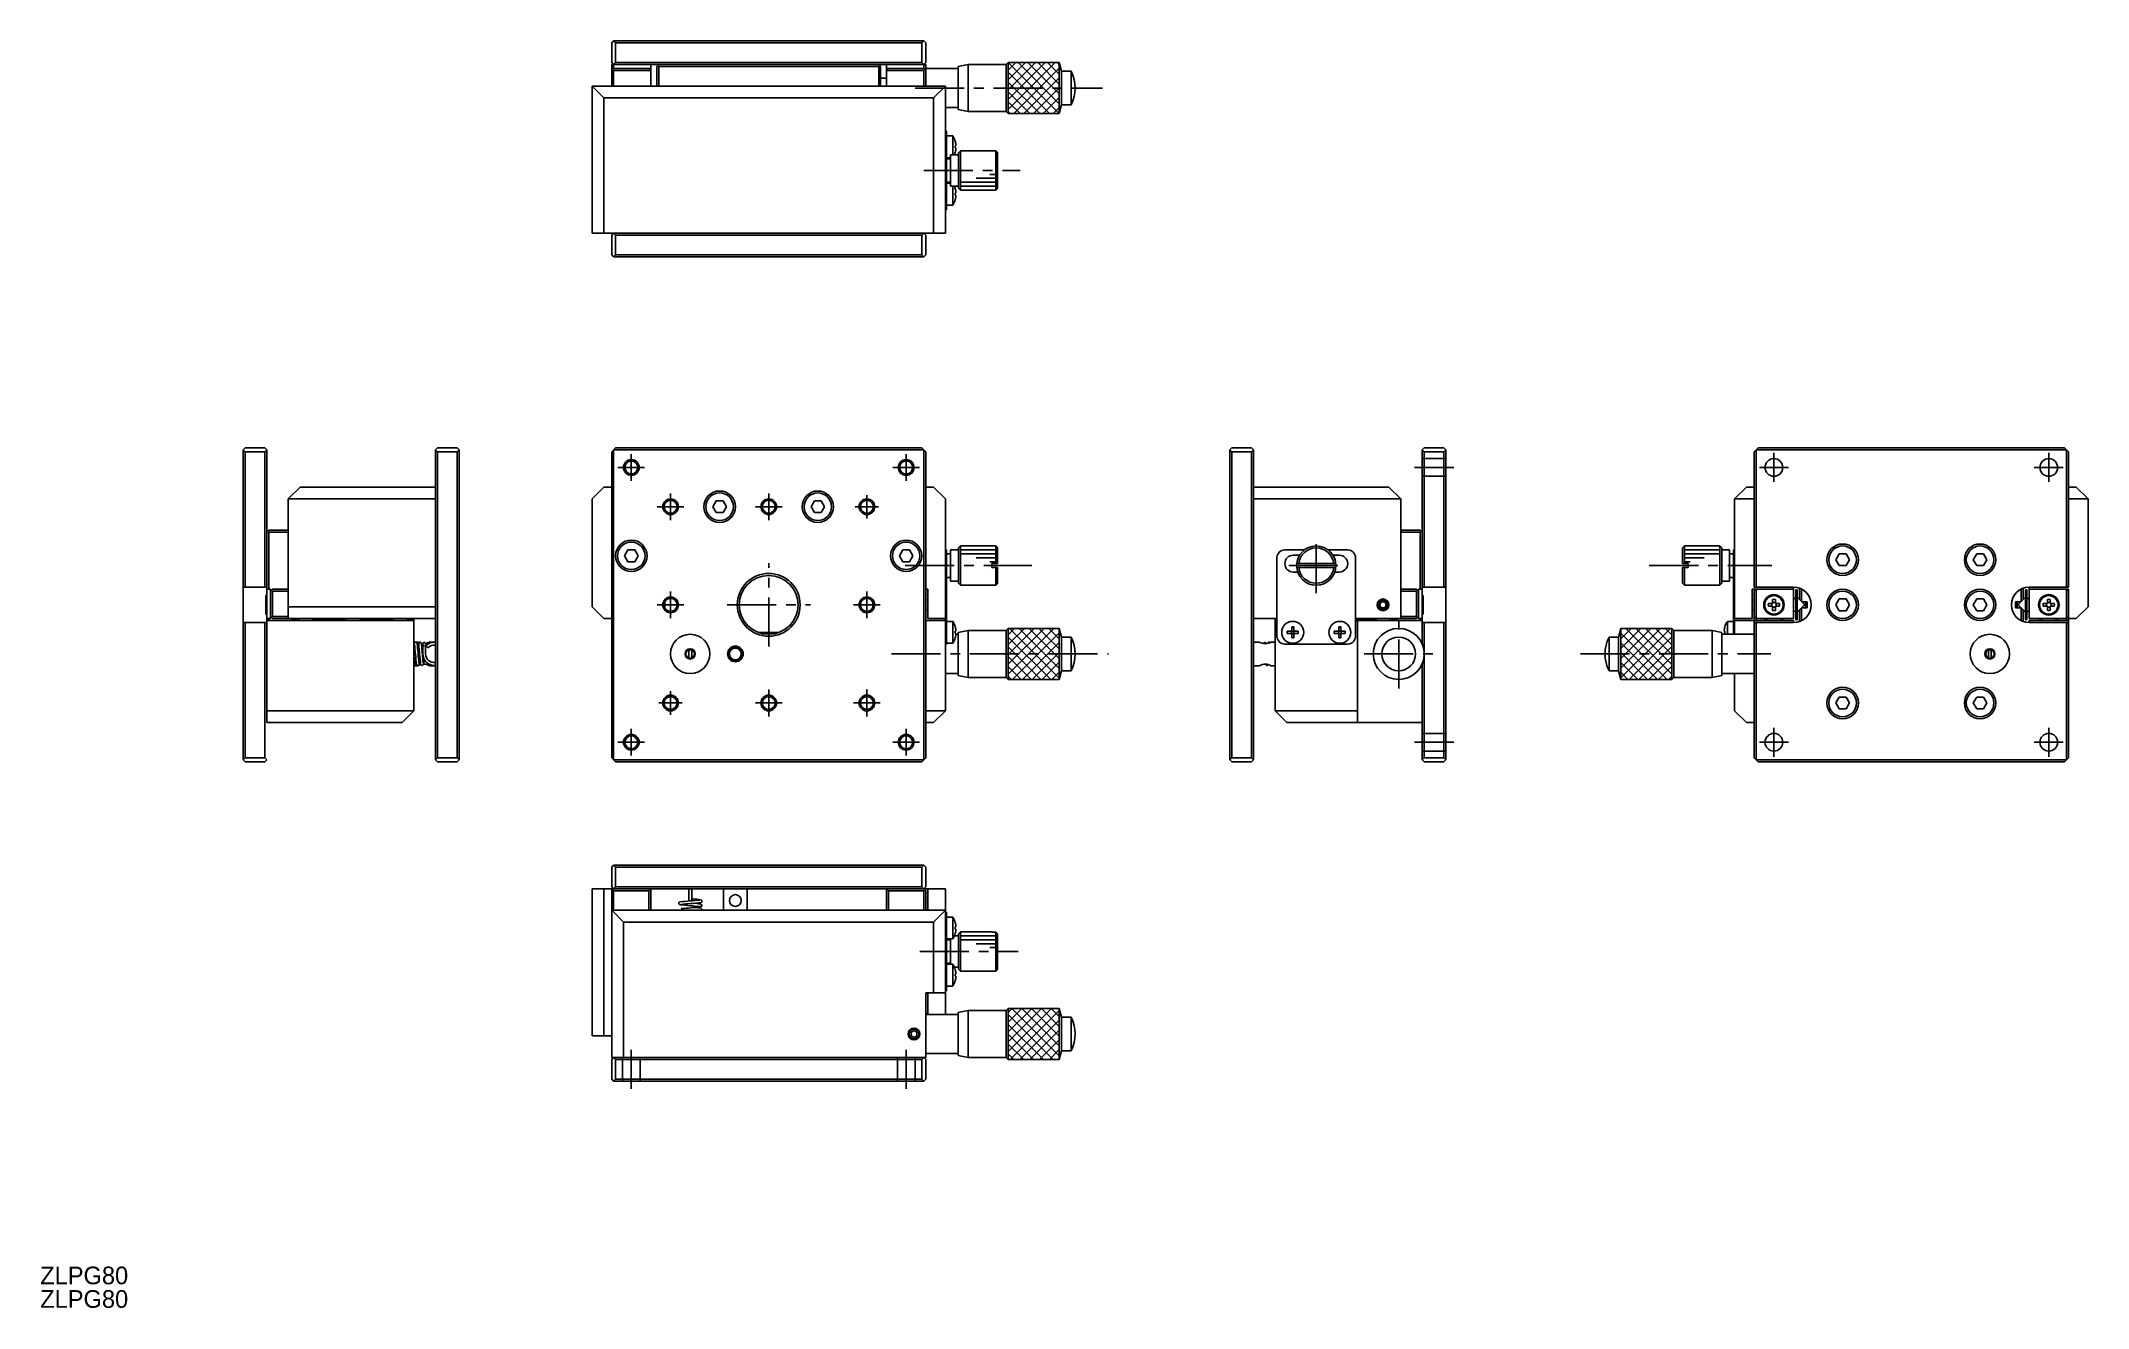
# Model space of a CAD drawing. Extents: x -129 to 392, y 31 to 354.
import ezdxf

# ---------------------------------------------------------------- set-up
doc = ezdxf.new("R2010")
doc.units = 0
doc.header["$LTSCALE"] = 10
doc.linetypes.add('CENTER', pattern=[2, 1.25, -0.25, 0.25, -0.25])
doc.linetypes.add('DASHED', pattern=[3.5, 2, -1.5])
doc.layers.get('0').update_dxf_attribs({"linetype": 'CONTINUOUS'})
doc.layers.add('CENTER', color=1, linetype='CENTER')
doc.styles.get("Standard").update_dxf_attribs({"font": 'FGP教科書体NT-M'})

msp = doc.modelspace()

# ---------------------------------------------------------------- texts
at = {"color": 7}
for p in [(-129.148442, 37.130255), (-129.148442, 31.130255)]:
    msp.add_text('ZLPG80', height=4.5, dxfattribs=at).set_placement(p)

# ---------------------------------------------------------------- linework, layer by layer
at = {"color": 7, "linetype": 'CONTINUOUS'}
for p, q in [((16.392567, 353.355861), (16.892567, 353.855861)), ((16.392567, 348.355861), (16.392567, 353.355861)), ((17.392567, 353.355861), (16.892567, 353.855861)), ((16.892567, 353.855861), (95.892567, 353.855861)), ((95.392567, 353.355861), (17.392567, 353.355861)), ((17.392567, 353.355861), (17.392567, 348.355861)), ((95.892567, 353.855861), (95.392567, 353.355861)), ((95.392567, 348.355861), (95.392567, 353.355861)), ((95.892567, 353.855861), (96.392567, 353.355861)), ((96.392567, 353.355861), (96.392567, 348.355861)), ((16.392567, 348.355861), (16.892567, 347.855861)), ((16.392567, 347.855861), (96.392567, 347.855861)), ((16.392567, 342.355861), (16.392567, 347.855861)), ((16.892567, 346.855861), (16.392567, 346.355861)), ((16.642567, 346.605861), (16.892567, 346.355861)), ((16.892567, 347.855861), (17.392567, 348.355861)), ((16.892567, 346.855861), (16.892567, 347.855861)), ((16.892567, 346.855861), (26.392567, 346.855861)), ((16.892567, 346.355861), (16.892567, 342.355861)), ((26.392567, 346.355861), (16.892567, 346.355861)), ((17.392567, 348.355861), (95.392567, 348.355861)), ((26.392567, 346.355861), (25.892567, 346.855861)), ((26.392567, 342.355861), (26.392567, 347.855861)), ((28.392567, 347.855861), (27.892567, 347.355861)), ((27.892567, 342.355861), (27.892567, 347.355861)), ((28.392567, 347.355861), (28.142567, 347.605861)), ((28.392567, 347.355861), (28.392567, 342.355861)), ((84.392567, 347.355861), (28.392567, 347.355861)), ((84.892567, 347.355861), (84.392567, 347.855861)), ((84.392567, 347.355861), (84.642567, 347.605861)), ((84.392567, 342.355861), (84.392567, 347.355861)), ((84.892567, 347.355861), (84.892567, 342.355861)), ((86.392567, 344.355857), (84.892567, 344.355857)), ((86.392567, 347.855861), (86.392567, 342.355861)), ((86.392567, 346.355861), (86.892567, 346.855861)), ((86.392567, 346.855861), (95.892567, 346.855861)), ((86.392567, 346.355861), (95.892567, 346.355861)), ((95.392567, 348.355861), (95.892567, 347.855861)), ((95.892567, 347.855861), (96.392567, 348.355861)), ((95.892567, 346.855861), (95.892567, 347.855861)), ((95.892567, 346.855861), (96.392567, 346.355861)), ((96.142567, 346.605861), (95.892567, 346.355861)), ((95.892567, 346.355861), (95.892567, 342.355861)), ((96.392567, 342.355861), (96.392567, 347.855861)), ((104.642567, 346.855861), (96.392567, 346.855861)), ((107.142566, 347.855857), (104.642567, 347.355858)), ((104.642567, 347.355858), (104.642567, 336.355864)), ((107.142566, 347.855857), (107.142566, 335.855865)), ((116.892571, 347.855857), (107.142566, 347.855857)), ((117.392573, 348.35586), (116.892571, 347.855857)), ((116.892571, 347.855857), (116.892571, 335.855865)), ((117.392573, 348.35586), (117.392573, 335.355862)), ((130.392574, 348.35586), (117.392573, 348.35586)), ((130.392574, 348.35586), (130.392574, 335.355862)), ((130.982062, 346.155861), (130.392574, 348.35586)), ((130.982062, 346.155861), (130.982062, 337.555861)), ((133.392573, 346.155861), (130.982062, 346.155861)), ((133.392573, 346.155861), (133.392573, 337.555861)), ((11.392567, 304.855861), (11.392567, 342.355861)), ((14.392567, 339.355861), (11.392567, 342.355861)), ((11.392567, 342.355861), (101.392567, 342.355861)), ((14.392567, 339.355861), (14.392567, 304.855861)), ((98.392567, 339.355861), (14.392567, 339.355861)), ((101.392567, 342.355861), (98.392567, 339.355861)), ((98.392567, 304.855861), (98.392567, 339.355861)), ((101.392567, 342.355861), (101.392567, 304.855861)), ((101.392567, 336.855861), (104.642567, 336.855861)), ((104.642567, 336.355864), (107.142566, 335.855865)), ((107.142566, 335.855865), (116.892571, 335.855865)), ((116.892571, 335.855865), (117.392573, 335.355862)), ((117.392573, 335.355862), (130.392574, 335.355862)), ((130.392574, 335.355862), (130.982062, 337.555861)), ((130.982062, 337.555861), (133.392573, 337.555861)), ((101.392567, 330.855861), (101.692567, 330.855861)), ((101.692567, 330.855861), (101.692567, 310.855861)), ((103.23503, 329.655861), (101.692567, 329.655861)), ((103.23503, 329.655861), (103.23503, 324.855861)), ((101.692567, 324.055861), (102.692567, 324.055861)), ((102.692567, 323.855861), (101.692567, 323.855861)), ((102.692567, 316.855861), (102.692567, 324.855861)), ((104.692567, 324.855861), (102.692567, 324.855861)), ((103.885772, 328.255), (103.89194, 328.258009)), ((103.885772, 327.115861), (104.079029, 327.115861)), ((103.885772, 326.595861), (103.885772, 327.115861)), ((104.079029, 326.595861), (103.885772, 326.595861)), ((103.89194, 325.453714), (103.885772, 325.456722)), ((105.192567, 325.855861), (104.692567, 325.355861)), ((104.692567, 316.355861), (104.692567, 325.355861)), ((105.192567, 325.855861), (105.192567, 315.855861)), ((113.192567, 325.855861), (105.192567, 325.855861)), ((113.192567, 325.830799), (113.192567, 325.855861)), ((114.192567, 325.830799), (113.192567, 325.830799)), ((114.692567, 325.327997), (114.192567, 325.830799)), ((114.192567, 315.880924), (114.192567, 325.830799)), ((114.692567, 316.383725), (114.692567, 325.327997)), ((101.692567, 317.855861), (102.692567, 317.855861)), ((102.692567, 317.655861), (101.692567, 317.655861)), ((102.692567, 316.855861), (104.692567, 316.855861)), ((103.23503, 316.855861), (103.23503, 312.055861)), ((103.885772, 316.255), (103.89194, 316.258009)), ((103.885772, 315.115861), (104.079029, 315.115861)), ((103.885772, 314.595861), (103.885772, 315.115861)), ((104.079029, 314.595861), (103.885772, 314.595861)), ((103.89194, 313.453714), (103.885772, 313.456722)), ((104.692567, 316.355861), (105.192567, 315.855861)), ((105.192567, 315.855861), (113.192567, 315.855861)), ((113.192567, 315.880924), (114.192567, 315.880924)), ((113.192567, 315.855861), (113.192567, 315.880924)), ((114.192567, 315.880924), (114.692567, 316.383725)), ((101.392567, 310.855861), (101.692567, 310.855861)), ((101.692567, 312.055861), (103.23503, 312.055861)), ((11.392567, 304.855861), (101.392567, 304.855861)), ((16.892567, 304.855861), (16.392567, 304.355861)), ((16.392567, 299.355861), (16.392567, 304.355861)), ((17.392567, 304.355861), (16.892567, 304.855861)), ((17.392567, 304.355861), (17.392567, 299.355861)), ((95.392567, 304.355861), (17.392567, 304.355861)), ((95.892567, 304.855861), (95.392567, 304.355861)), ((95.392567, 299.355861), (95.392567, 304.355861)), ((96.392567, 304.355861), (95.892567, 304.855861)), ((96.392567, 304.355861), (96.392567, 299.355861)), ((16.892567, 298.855861), (16.392567, 299.355861)), ((16.892567, 298.855861), (17.392567, 299.355861)), ((16.892567, 298.855861), (95.892567, 298.855861)), ((17.392567, 299.355861), (95.392567, 299.355861)), ((95.392567, 299.355861), (95.892567, 298.855861)), ((96.392567, 299.355861), (95.892567, 298.855861)), ((-77.461882, 249.702561), (-76.961882, 250.202561)), ((-76.961882, 249.202561), (-77.461882, 249.702561)), ((-77.461882, 170.702561), (-77.461882, 249.702561)), ((-76.961882, 250.202561), (-71.961882, 250.202561)), ((-71.961882, 249.202561), (-76.961882, 249.202561)), ((-76.961882, 249.202561), (-76.961882, 214.702561)), ((-71.461882, 249.702561), (-71.961882, 250.202561)), ((-71.461882, 249.702561), (-71.961882, 249.202561)), ((-71.961882, 214.702561), (-71.961882, 249.202561)), ((-71.461882, 180.202561), (-71.461882, 249.702561)), ((-28.461882, 249.702561), (-27.961882, 250.202561)), ((-28.461882, 249.702561), (-27.961882, 249.202561)), ((-28.461882, 249.702561), (-28.461882, 170.702561)), ((-27.961882, 250.202561), (-22.961882, 250.202561)), ((-27.961882, 249.202561), (-27.961882, 171.202561)), ((-22.961882, 249.202561), (-27.961882, 249.202561)), ((-22.461882, 249.702561), (-22.961882, 250.202561)), ((-22.961882, 249.202561), (-22.461882, 249.702561)), ((-22.961882, 171.202561), (-22.961882, 249.202561)), ((-22.461882, 249.702561), (-22.461882, 170.702561)), ((16.392567, 249.202561), (17.392567, 250.202561)), ((16.392567, 249.202561), (16.392567, 171.202561)), ((16.892567, 249.702561), (16.892567, 170.702561)), ((95.892567, 249.702561), (16.892567, 249.702561)), ((17.392567, 250.202561), (95.392567, 250.202561)), ((95.392567, 250.202561), (96.392567, 249.202561)), ((95.892567, 170.702561), (95.892567, 249.702561)), ((96.392567, 249.202561), (96.392567, 171.202561)), ((173.831317, 249.702561), (174.331317, 250.202561)), ((173.831317, 249.702561), (174.331317, 249.202561)), ((173.831317, 249.702561), (173.831317, 170.702561)), ((174.331317, 250.202561), (179.331317, 250.202561)), ((179.331317, 249.202561), (174.331317, 249.202561)), ((174.331317, 249.202561), (174.331317, 171.202561)), ((179.831317, 249.702561), (179.331317, 250.202561)), ((179.331317, 249.202561), (179.831317, 249.702561)), ((179.331317, 171.202561), (179.331317, 249.202561)), ((179.831317, 249.702561), (179.831317, 170.702561)), ((222.831317, 249.702561), (223.331317, 250.202561)), ((223.331317, 249.202561), (222.831317, 249.702561)), ((222.831317, 249.702561), (222.831317, 200.202558)), ((223.331317, 250.202561), (228.331317, 250.202561)), ((223.331317, 249.202561), (223.331317, 214.702561)), ((228.331317, 249.202561), (223.331317, 249.202561)), ((228.831317, 249.702561), (228.331317, 250.202561)), ((228.831317, 249.702561), (228.331317, 249.202561)), ((228.331317, 214.702561), (228.331317, 249.202561)), ((228.831317, 170.702561), (228.831317, 249.702561)), ((308.386925, 250.202561), (307.386925, 249.202561)), ((307.386925, 249.202561), (307.386925, 214.702561)), ((386.886925, 249.702561), (307.886925, 249.702561)), ((307.886925, 249.702561), (307.886925, 214.702561)), ((386.386925, 250.202561), (308.386925, 250.202561)), ((387.386925, 249.202561), (386.386925, 250.202561)), ((386.886925, 214.702561), (386.886925, 249.702561)), ((387.386925, 249.202561), (387.386925, 214.702561)), ((-62.961882, 240.202561), (-65.961882, 237.202561)), ((-62.961882, 240.202561), (-28.461882, 240.202561)), ((14.392567, 240.202561), (11.392567, 237.202561)), ((16.392567, 240.202561), (14.392567, 240.202561)), ((98.392567, 240.202561), (96.392567, 240.202561)), ((101.392567, 237.202561), (98.392567, 240.202561)), ((179.831317, 240.202561), (214.331317, 240.202561)), ((217.331317, 237.202561), (214.331317, 240.202561)), ((302.386925, 237.202561), (305.386925, 240.202561)), ((305.386925, 240.202561), (307.386925, 240.202561)), ((387.386925, 240.202561), (389.386925, 240.202561)), ((389.386925, 240.202561), (392.386925, 237.202561)), ((-28.461882, 237.202561), (-65.961882, 237.202561)), ((-65.961882, 206.702561), (-65.961882, 237.202561)), ((11.392567, 209.702561), (11.392567, 237.202561)), ((42.160516, 235.202561), (43.026542, 236.702561)), ((43.026542, 233.702561), (42.160516, 235.202561)), ((43.026542, 236.702561), (44.758593, 236.702561)), ((44.758593, 236.702561), (45.624618, 235.202561)), ((45.624618, 235.202561), (44.758593, 233.702561)), ((67.160516, 235.202561), (68.026542, 236.702561)), ((68.026542, 233.702561), (67.160516, 235.202561)), ((68.026542, 236.702561), (69.758593, 236.702561)), ((69.758593, 236.702561), (70.624618, 235.202561)), ((70.624618, 235.202561), (69.758593, 233.702561)), ((101.392567, 237.202561), (101.392567, 183.202561)), ((217.331317, 237.202561), (179.831317, 237.202561)), ((217.331317, 206.702561), (217.331317, 237.202561)), ((307.386925, 237.202561), (302.386925, 237.202561)), ((302.386925, 206.702561), (302.386925, 237.202561)), ((392.386925, 237.202561), (387.386925, 237.202561)), ((392.386925, 209.702561), (392.386925, 237.202561)), ((44.758593, 233.702561), (43.026542, 233.702561)), ((69.758593, 233.702561), (68.026542, 233.702561)), ((-70.961882, 229.202561), (-71.461882, 228.702561)), ((-71.211882, 228.952561), (-70.961882, 228.702561)), ((-70.961882, 229.202561), (-65.961882, 229.202561)), ((-70.961882, 228.702561), (-70.961882, 214.202561)), ((-65.961882, 228.702561), (-70.961882, 228.702561)), ((19.660516, 222.702561), (20.526542, 224.202561)), ((20.526542, 224.202561), (22.258593, 224.202561)), ((22.258593, 224.202561), (23.124618, 222.702561)), ((89.660516, 222.702561), (90.526542, 224.202561)), ((90.526542, 224.202561), (92.258593, 224.202561)), ((92.258593, 224.202561), (93.124618, 222.702561)), ((101.392567, 224.202561), (101.692567, 224.202561)), ((101.692567, 224.202561), (101.692567, 200.202561)), ((104.692567, 224.202561), (102.692567, 224.202561)), ((102.692567, 216.202561), (102.692567, 224.202561)), ((105.192567, 225.202561), (104.692567, 224.702561)), ((104.692567, 215.702561), (104.692567, 224.702561)), ((105.192567, 225.202561), (105.192567, 215.202561)), ((114.192567, 225.202561), (105.192567, 225.202561)), ((114.192567, 220.702561), (114.192567, 225.202561)), ((114.692567, 224.702561), (114.192567, 225.202561)), ((114.692567, 224.702561), (114.692567, 220.702561)), ((192.831317, 224.202561), (187.831317, 224.202561)), ((203.831317, 224.202561), (198.831317, 224.202561)), ((217.331317, 229.202561), (222.331317, 229.202561)), ((222.331317, 228.702561), (217.331317, 228.702561)), ((222.331317, 229.202561), (222.831317, 228.702561)), ((222.331317, 228.702561), (222.581317, 228.952561)), ((222.331317, 214.202561), (222.331317, 228.702561)), ((289.586925, 225.202561), (289.086925, 224.702561)), ((289.086925, 220.702561), (289.086925, 224.702561)), ((289.586925, 225.202561), (289.586925, 220.702561)), ((298.586925, 225.202561), (289.586925, 225.202561)), ((299.086925, 224.702561), (298.586925, 225.202561)), ((298.586925, 215.202561), (298.586925, 225.202561)), ((299.086925, 224.702561), (299.086925, 215.702561)), ((301.086925, 224.202561), (299.086925, 224.202561)), ((301.086925, 224.202561), (301.086925, 216.202561)), ((302.086915, 202.702561), (302.086915, 224.202561)), ((302.386925, 224.202561), (302.086925, 224.202561)), ((20.526542, 221.202561), (19.660516, 222.702561)), ((22.258593, 221.202561), (20.526542, 221.202561)), ((23.124618, 222.702561), (22.258593, 221.202561)), ((90.526542, 221.202561), (89.660516, 222.702561)), ((92.258593, 221.202561), (90.526542, 221.202561)), ((93.124618, 222.702561), (92.258593, 221.202561)), ((102.692567, 223.202561), (101.692567, 223.202561)), ((113.192567, 219.702561), (113.192567, 220.702561)), ((114.692567, 220.702561), (113.192567, 220.702561)), ((114.692567, 219.702561), (113.192567, 219.702561)), ((114.192567, 215.202561), (114.192567, 219.702561)), ((114.692567, 219.702561), (114.692567, 215.702561)), ((185.831317, 202.202561), (185.831317, 222.202561)), ((191.591329, 222.852561), (189.981317, 222.852561)), ((190.85638, 220.702561), (200.806254, 220.702561)), ((200.806254, 219.702561), (190.85638, 219.702561)), ((201.681317, 222.852561), (200.071305, 222.852561)), ((205.831317, 202.202561), (205.831317, 222.202561)), ((289.086925, 220.702561), (290.586925, 220.702561)), ((290.586925, 219.702561), (289.086925, 219.702561)), ((289.086925, 215.702561), (289.086925, 219.702561)), ((289.586925, 219.702561), (289.586925, 215.202561)), ((290.586925, 220.702561), (290.586925, 219.702561)), ((302.086925, 223.202561), (301.086925, 223.202561)), ((328.154874, 221.702561), (329.0209, 223.202561)), ((328.154874, 221.702561), (329.0209, 220.202561)), ((329.0209, 223.202561), (330.75295, 223.202561)), ((329.0209, 220.202561), (330.75295, 220.202561)), ((330.75295, 223.202561), (331.618976, 221.702561)), ((330.75295, 220.202561), (331.618976, 221.702561)), ((363.154874, 221.702561), (364.0209, 223.202561)), ((363.154874, 221.702561), (364.0209, 220.202561)), ((364.0209, 223.202561), (365.75295, 223.202561)), ((364.0209, 220.202561), (365.75295, 220.202561)), ((365.75295, 223.202561), (366.618976, 221.702561)), ((365.75295, 220.202561), (366.618976, 221.702561)), ((-77.461882, 214.702561), (-71.461882, 214.702561)), ((-70.461882, 214.202561), (-71.461882, 214.202561)), ((-69.961882, 214.202561), (-70.461882, 213.702561)), ((-70.461882, 206.702561), (-70.461882, 214.202561)), ((-70.211882, 213.952561), (-69.961882, 213.702561)), ((-69.961882, 214.202561), (-65.961882, 214.202561)), ((96.892567, 214.202561), (96.392567, 214.202561)), ((96.892567, 206.702561), (96.892567, 214.202561)), ((101.692567, 217.202561), (102.692567, 217.202561)), ((102.692567, 216.202561), (104.692567, 216.202561)), ((104.692567, 215.702561), (105.192567, 215.202561)), ((105.192567, 215.202561), (114.192567, 215.202561)), ((114.192567, 215.202561), (114.692567, 215.702561)), ((189.981317, 218.552561), (191.111412, 218.552561)), ((200.551221, 218.552561), (201.681317, 218.552561)), ((221.331317, 214.202561), (217.331317, 214.202561)), ((221.331317, 214.202561), (221.831317, 213.702561)), ((221.581317, 213.952561), (221.331317, 213.702561)), ((221.831317, 214.202561), (222.831317, 214.202561)), ((221.831317, 206.702561), (221.831317, 214.202561)), ((222.831317, 214.702561), (228.831317, 214.702561)), ((289.086925, 215.702561), (289.586925, 215.202561)), ((289.586925, 215.202561), (298.586925, 215.202561)), ((298.586925, 215.202561), (299.086925, 215.702561)), ((299.086925, 216.202561), (301.086925, 216.202561)), ((301.086925, 217.202561), (302.086925, 217.202561)), ((306.886925, 206.702561), (306.886925, 214.202561)), ((306.886925, 214.202561), (317.386925, 214.202561)), ((307.386925, 214.702561), (317.386925, 214.702561)), ((307.386925, 214.202561), (307.386925, 171.202561)), ((307.886925, 214.202561), (307.386925, 213.702561)), ((307.886925, 213.702561), (307.636925, 213.952561)), ((307.886925, 214.202561), (307.886925, 206.202561)), ((317.386925, 206.702561), (317.386925, 214.702561)), ((317.936925, 214.002561), (317.936925, 206.402561)), ((317.936925, 214.002561), (318.336925, 214.002561)), ((318.336925, 214.002561), (318.336925, 206.402561)), ((318.886925, 214.445201), (318.886925, 211.573881)), ((319.386925, 214.233689), (319.386925, 211.073881)), ((375.386925, 211.073881), (375.386925, 214.233689)), ((375.886925, 214.445201), (375.886925, 211.573881)), ((376.836925, 214.002561), (376.436925, 214.002561)), ((376.436925, 214.002561), (376.436925, 206.402561)), ((376.836925, 214.002561), (376.836925, 206.402561)), ((377.386925, 214.702561), (387.386925, 214.702561)), ((377.386925, 206.702561), (377.386925, 214.702561)), ((377.386925, 214.202561), (387.386925, 214.202561)), ((386.886925, 206.202561), (386.886925, 214.202561)), ((386.886925, 214.202561), (387.386925, 213.702561)), ((386.886925, 213.702561), (387.136925, 213.952561)), ((387.386925, 214.202561), (387.386925, 171.202561)), ((-71.461882, 212.552561), (-71.661882, 212.552561)), ((-71.661882, 207.852561), (-71.661882, 212.552561)), ((-69.961882, 213.702561), (-69.961882, 207.202561)), ((-65.961882, 213.702561), (-69.961882, 213.702561)), ((-65.961882, 209.702561), (-28.461882, 209.702561)), ((14.392567, 206.702561), (11.392567, 209.702561)), ((29.892567, 209.515174), (29.892567, 210.889947)), ((82.892567, 209.515174), (82.892567, 210.889947)), ((96.892567, 211.702561), (96.392567, 211.202561)), ((96.392567, 209.202561), (96.892567, 208.702561)), ((212.398304, 210.952561), (211.965291, 210.202561)), ((211.965291, 210.202561), (212.398304, 209.452561)), ((212.398304, 210.952561), (213.264329, 210.952561)), ((213.264329, 209.452561), (212.398304, 209.452561)), ((213.264329, 210.952561), (213.697342, 210.202561)), ((213.697342, 210.202561), (213.264329, 209.452561)), ((217.331317, 213.702561), (221.331317, 213.702561)), ((221.331317, 213.702561), (221.331317, 207.202561)), ((223.031317, 212.552561), (222.831317, 212.552561)), ((223.031317, 207.852561), (223.031317, 212.552561)), ((307.386925, 211.202561), (306.886925, 211.702561)), ((306.886925, 208.702561), (307.386925, 209.202561)), ((310.984926, 210.572561), (312.016925, 210.572561)), ((312.016925, 209.832561), (310.984926, 209.832561)), ((312.016925, 210.572561), (312.016925, 211.604559)), ((312.016925, 209.832561), (312.016925, 208.800562)), ((312.756925, 211.604559), (312.756925, 210.572561)), ((312.756925, 210.572561), (313.788923, 210.572561)), ((312.756925, 209.832561), (312.756925, 208.800562)), ((313.788923, 209.832561), (312.756925, 209.832561)), ((317.936925, 212.123881), (317.386925, 211.573881)), ((317.936925, 212.05317), (317.386925, 211.50317)), ((317.386925, 208.83124), (317.936925, 208.28124)), ((320.081469, 210.379337), (318.336925, 212.123881)), ((318.336925, 208.351951), (320.081469, 210.096495)), ((319.508245, 209.45256), (318.886925, 208.83124)), ((318.886925, 208.83124), (318.886925, 205.95992)), ((319.386925, 209.33124), (319.386925, 206.171432)), ((319.508245, 210.952561), (320.886925, 210.952561)), ((319.508245, 209.452561), (320.886925, 209.452561)), ((320.886925, 209.452561), (320.886925, 210.952561)), ((328.154874, 210.202561), (329.0209, 211.702561)), ((328.154874, 210.202561), (329.0209, 208.702561)), ((329.0209, 211.702561), (330.75295, 211.702561)), ((329.0209, 208.702561), (330.75295, 208.702561)), ((330.75295, 211.702561), (331.618976, 210.202561)), ((330.75295, 208.702561), (331.618976, 210.202561)), ((363.154874, 210.202561), (364.0209, 211.702561)), ((363.154874, 210.202561), (364.0209, 208.702561)), ((364.0209, 211.702561), (365.75295, 211.702561)), ((364.0209, 208.702561), (365.75295, 208.702561)), ((365.75295, 211.702561), (366.618976, 210.202561)), ((365.75295, 208.702561), (366.618976, 210.202561)), ((373.886925, 209.452561), (373.886925, 210.952561)), ((373.886925, 210.952561), (375.265605, 210.952561)), ((373.886925, 209.452561), (375.265605, 209.452561)), ((376.436925, 212.123881), (374.692381, 210.379337)), ((376.436925, 208.351951), (374.692381, 210.096495)), ((374.692381, 210.025784), (376.436925, 208.28124)), ((375.386925, 206.171432), (375.386925, 209.33124)), ((375.886925, 208.83124), (375.886925, 205.95992)), ((377.386925, 211.573881), (376.836925, 212.123881)), ((376.836925, 212.05317), (377.386925, 211.50317)), ((376.836925, 208.28124), (377.386925, 208.83124)), ((382.016925, 210.572561), (380.984926, 210.572561)), ((380.984926, 209.832561), (382.016925, 209.832561)), ((382.016925, 211.604559), (382.016925, 210.572561)), ((382.016925, 209.832561), (382.016925, 208.800562)), ((382.756925, 210.572561), (382.756925, 211.604559)), ((383.788923, 210.572561), (382.756925, 210.572561)), ((382.756925, 209.832561), (383.788923, 209.832561)), ((382.756925, 208.800562), (382.756925, 209.832561)), ((389.386925, 206.702561), (392.386925, 209.702561)), ((-71.461882, 205.702561), (-77.461882, 205.702561)), ((-76.961882, 205.702561), (-76.961882, 171.202561)), ((-71.961882, 171.202561), (-71.961882, 205.702561)), ((-71.661882, 207.852561), (-71.461882, 207.852561)), ((-70.461882, 206.702561), (-71.461882, 206.702561)), ((-33.961882, 206.202561), (-71.461882, 206.202561)), ((-70.961882, 206.702561), (-70.961882, 206.202561)), ((-70.461882, 207.202561), (-69.961882, 206.702561)), ((-69.961882, 207.202561), (-70.211882, 206.952561)), ((-69.961882, 207.202561), (-65.961882, 207.202561)), ((-28.461882, 206.702561), (-69.961882, 206.702561)), ((-64.961882, 206.702561), (-64.961882, 206.402561)), ((-64.961882, 206.402561), (-63.421474, 206.402561)), ((-62.861021, 206.209356), (-62.86403, 206.203188)), ((-61.201882, 206.209356), (-61.721882, 206.209356)), ((-60.059734, 206.203188), (-60.062743, 206.209356)), ((-59.50229, 206.402561), (-51.421474, 206.402561)), ((-50.861021, 206.209356), (-50.86403, 206.203188)), ((-49.201882, 206.209356), (-49.721882, 206.209356)), ((-48.059734, 206.203188), (-48.062743, 206.209356)), ((-47.50229, 206.402561), (-39.421474, 206.402561)), ((-38.861021, 206.209356), (-38.86403, 206.203188)), ((-37.201882, 206.209356), (-37.721882, 206.209356)), ((-36.059734, 206.203188), (-36.062743, 206.209356)), ((-35.50229, 206.402561), (-33.961882, 206.402561)), ((-34.461882, 206.202561), (-34.461882, 206.402561)), ((-33.961882, 183.202561), (-33.961882, 206.702561)), ((16.392567, 206.702561), (14.392567, 206.702561)), ((96.392567, 206.202561), (101.392567, 206.202561)), ((101.392567, 206.702561), (96.892567, 206.702561)), ((103.23503, 206.002561), (101.692567, 206.002561)), ((103.23503, 206.002561), (103.23503, 200.402561)), ((103.885772, 204.6017), (103.89194, 204.604708)), ((103.885772, 203.462561), (104.079029, 203.462561)), ((103.885772, 202.942561), (103.885772, 203.462561)), ((107.142566, 203.702557), (104.642567, 203.202558)), ((107.142566, 203.702557), (107.142566, 191.702565)), ((116.892571, 203.702557), (107.142566, 203.702557)), ((117.392573, 204.20256), (116.892571, 203.702557)), ((116.892571, 203.702557), (116.892571, 191.702565)), ((117.392573, 204.20256), (117.392573, 191.202562)), ((130.392574, 204.20256), (117.392573, 204.20256)), ((130.392574, 204.20256), (130.392574, 191.202562)), ((130.982062, 202.002561), (130.392574, 204.20256)), ((179.831317, 206.702561), (185.831317, 206.702561)), ((185.331317, 183.202561), (185.331317, 206.702561)), ((185.831317, 206.402561), (185.331317, 206.402561)), ((185.331317, 206.202561), (185.831317, 206.202561)), ((188.432178, 203.462561), (189.571317, 203.462561)), ((188.432178, 202.942561), (188.432178, 203.462561)), ((189.501875, 202.942561), (189.501875, 203.462561)), ((189.571317, 204.6017), (190.091317, 204.6017)), ((189.571317, 203.462561), (189.571317, 204.6017)), ((189.571317, 203.532002), (190.091317, 203.532002)), ((190.091317, 204.6017), (190.091317, 203.462561)), ((190.091317, 203.462561), (191.230456, 203.462561)), ((190.160759, 203.462561), (190.160759, 202.942561)), ((191.230456, 203.462561), (191.230456, 202.942561)), ((200.432178, 203.462561), (201.571317, 203.462561)), ((200.432178, 202.942561), (200.432178, 203.462561)), ((201.501875, 202.942561), (201.501875, 203.462561)), ((201.571317, 204.6017), (202.091317, 204.6017)), ((201.571317, 203.462561), (201.571317, 204.6017)), ((201.571317, 203.532002), (202.091317, 203.532002)), ((202.091317, 204.6017), (202.091317, 203.462561)), ((202.091317, 203.462561), (203.230456, 203.462561)), ((202.160759, 203.462561), (202.160759, 202.942561)), ((203.230456, 203.462561), (203.230456, 202.942561)), ((205.831317, 206.702561), (221.331317, 206.702561)), ((210.871725, 206.402561), (205.831317, 206.402561)), ((205.831317, 206.202561), (222.831317, 206.202561)), ((206.331317, 180.202561), (206.331317, 206.202561)), ((211.429169, 206.203188), (211.432178, 206.209356)), ((212.571317, 206.209356), (213.091317, 206.209356)), ((214.230456, 206.209356), (214.233464, 206.203188)), ((216.331317, 206.402561), (214.790909, 206.402561)), ((216.331317, 206.702561), (216.331317, 206.402561)), ((221.331317, 207.202561), (217.331317, 207.202561)), ((221.331317, 207.202561), (221.581317, 206.952561)), ((221.831317, 207.202561), (221.331317, 206.702561)), ((221.831317, 206.702561), (222.831317, 206.702561)), ((222.331317, 206.202561), (222.331317, 206.702561)), ((222.831317, 207.852561), (223.031317, 207.852561)), ((228.831317, 205.702561), (222.831317, 205.702561)), ((223.331317, 205.702561), (223.331317, 171.202561)), ((228.331317, 171.202561), (228.331317, 205.702561)), ((273.386918, 204.20256), (272.79743, 202.002561)), ((286.386919, 204.20256), (273.386918, 204.20256)), ((273.386918, 191.202562), (273.386918, 204.20256)), ((286.886921, 203.702557), (286.386919, 204.20256)), ((286.386919, 191.202562), (286.386919, 204.20256)), ((296.636926, 203.702557), (286.886921, 203.702557)), ((286.886921, 191.702565), (286.886921, 203.702557)), ((299.136925, 203.202558), (296.636926, 203.702557)), ((296.636926, 191.702565), (296.636926, 203.702557)), ((299.700463, 203.462561), (299.89372, 203.462561)), ((299.887552, 204.604708), (299.89372, 204.6017)), ((299.89372, 203.462561), (299.89372, 202.942561)), ((300.544462, 202.702561), (300.544462, 206.002561)), ((302.086925, 206.002561), (300.544462, 206.002561)), ((302.386925, 206.702561), (306.886925, 206.702561)), ((302.386925, 202.702561), (302.386925, 206.202561)), ((302.386925, 206.202561), (317.386925, 206.202561)), ((307.386925, 207.202561), (307.886925, 206.702561)), ((307.386925, 205.702561), (317.386925, 205.702561)), ((307.636925, 206.952561), (307.886925, 207.202561)), ((317.386925, 206.702561), (307.886925, 206.702561)), ((307.886925, 205.702561), (307.886925, 170.702561)), ((310.984777, 206.203188), (310.987786, 206.209356)), ((312.126925, 206.209356), (312.646925, 206.209356)), ((313.786064, 206.209356), (313.789073, 206.203188)), ((317.386925, 205.702561), (317.386925, 206.202561)), ((317.936925, 206.402561), (318.336925, 206.402561)), ((376.836925, 206.402561), (376.436925, 206.402561)), ((386.886925, 206.702561), (377.386925, 206.702561)), ((387.386925, 206.202561), (377.386925, 206.202561)), ((377.386925, 205.702561), (377.386925, 206.202561)), ((377.386925, 205.702561), (387.386925, 205.702561)), ((380.987786, 206.209356), (380.984777, 206.203188)), ((382.646925, 206.209356), (382.126925, 206.209356)), ((383.789073, 206.203188), (383.786064, 206.209356)), ((387.136925, 206.952561), (386.886925, 207.202561)), ((387.386925, 207.202561), (386.886925, 206.702561)), ((386.886925, 170.702561), (386.886925, 205.702561)), ((387.386925, 206.702561), (389.386925, 206.702561)), ((-32.961882, 200.702561), (-33.961882, 200.702561)), ((-33.808591, 200.517628), (-33.868732, 200.415008)), ((-33.723236, 200.600161), (-33.808591, 200.517628)), ((-33.623468, 200.653944), (-33.723236, 200.600161)), ((-33.509046, 200.67449), (-33.623468, 200.653944)), ((-33.401411, 200.65225), (-33.509046, 200.67449)), ((-33.30203, 200.592134), (-33.401411, 200.65225)), ((-33.224355, 200.508433), (-33.30203, 200.592134)), ((-33.164837, 200.396264), (-33.224355, 200.508433)), ((-32.786963, 200.351919), (-32.979348, 198.898723)), ((-32.662729, 200.564733), (-32.961882, 200.702561)), ((-32.763765, 200.347955), (-32.76487, 200.328896)), ((-32.76487, 200.328896), (-32.73497, 200.225183)), ((-32.761575, 200.366574), (-32.763765, 200.347955)), ((-32.758382, 200.384725), (-32.761575, 200.366574)), ((-32.754267, 200.402385), (-32.758382, 200.384725)), ((-32.749304, 200.419532), (-32.754267, 200.402385)), ((-32.743565, 200.436147), (-32.749304, 200.419532)), ((-32.735749, 200.45536), (-32.743565, 200.436147)), ((-32.727026, 200.473759), (-32.735749, 200.45536)), ((-32.717501, 200.491324), (-32.727026, 200.473759)), ((-32.707273, 200.508042), (-32.717501, 200.491324)), ((-32.696433, 200.523902), (-32.707273, 200.508042)), ((-32.683908, 200.540348), (-32.696433, 200.523902)), ((-32.670856, 200.555746), (-32.683908, 200.540348)), ((-32.657377, 200.570096), (-32.670856, 200.555746)), ((-32.643564, 200.583405), (-32.657377, 200.570096)), ((-32.629243, 200.595899), (-32.643564, 200.583405)), ((-32.614745, 200.607341), (-32.629243, 200.595899)), ((-32.600146, 200.617754), (-32.614745, 200.607341)), ((-32.585514, 200.62716), (-32.600146, 200.617754)), ((-32.570911, 200.635587), (-32.585514, 200.62716)), ((-32.557944, 200.642308), (-32.570911, 200.635587)), ((-32.545081, 200.648297), (-32.557944, 200.642308)), ((-32.532356, 200.653578), (-32.545081, 200.648297)), ((-32.519798, 200.658179), (-32.532356, 200.653578)), ((-32.507433, 200.662125), (-32.519798, 200.658179)), ((-32.497295, 200.664936), (-32.507433, 200.662125)), ((-32.487321, 200.667329), (-32.497295, 200.664936)), ((-32.477521, 200.669323), (-32.487321, 200.667329)), ((-32.467905, 200.670935), (-32.477521, 200.669323)), ((-32.458483, 200.672183), (-32.467905, 200.670935)), ((-32.449262, 200.673086), (-32.458483, 200.672183)), ((-32.442482, 200.673547), (-32.449262, 200.673086)), ((-32.435821, 200.673832), (-32.442482, 200.673547)), ((-32.429282, 200.673948), (-32.435821, 200.673832)), ((-32.422867, 200.673903), (-32.429282, 200.673948)), ((-32.416577, 200.673705), (-32.422867, 200.673903)), ((-32.410414, 200.673361), (-32.416577, 200.673705)), ((-32.404379, 200.67288), (-32.410414, 200.673361)), ((-32.398473, 200.67227), (-32.404379, 200.67288)), ((-32.393383, 200.671635), (-32.398473, 200.67227)), ((-32.388394, 200.670916), (-32.393383, 200.671635)), ((-32.383505, 200.670119), (-32.388394, 200.670916)), ((-32.378717, 200.669249), (-32.383505, 200.670119)), ((-32.373946, 200.668297), (-32.378717, 200.669249)), ((-32.369279, 200.667282), (-32.373946, 200.668297)), ((-32.364717, 200.666212), (-32.369279, 200.667282)), ((-32.36026, 200.665091), (-32.364717, 200.666212)), ((-32.355906, 200.663925), (-32.36026, 200.665091)), ((-32.350362, 200.662338), (-32.355906, 200.663925)), ((-32.344994, 200.660694), (-32.350362, 200.662338)), ((-32.339803, 200.659003), (-32.344994, 200.660694)), ((-32.334787, 200.657275), (-32.339803, 200.659003)), ((-32.329943, 200.655518), (-32.334787, 200.657275)), ((-32.325085, 200.653669), (-32.329943, 200.655518)), ((-32.31207, 200.648281), (-32.325085, 200.653669)), ((-32.29817, 200.641819), (-32.31207, 200.648281)), ((-32.283451, 200.63416), (-32.29817, 200.641819)), ((-32.271684, 200.627413), (-32.283451, 200.63416)), ((-32.259526, 200.619839), (-32.271684, 200.627413)), ((-32.247026, 200.611385), (-32.259526, 200.619839)), ((-32.234237, 200.602001), (-32.247026, 200.611385)), ((-32.221221, 200.591639), (-32.234237, 200.602001)), ((-32.208045, 200.580256), (-32.221221, 200.591639)), ((-32.194788, 200.567813), (-32.208045, 200.580256)), ((-32.183187, 200.556029), (-32.194788, 200.567813)), ((-32.171651, 200.543386), (-32.183187, 200.556029)), ((-32.160249, 200.529872), (-32.171651, 200.543386)), ((-32.149057, 200.515473), (-32.160249, 200.529872)), ((-32.138156, 200.500184), (-32.149057, 200.515473)), ((-32.127635, 200.484004), (-32.138156, 200.500184)), ((-32.11759, 200.466938), (-32.127635, 200.484004)), ((-32.108127, 200.448997), (-32.11759, 200.466938)), ((-32.101049, 200.434024), (-32.108127, 200.448997)), ((-32.094477, 200.418515), (-32.101049, 200.434024)), ((-32.088475, 200.402484), (-32.094477, 200.418515)), ((-32.083112, 200.385949), (-32.088475, 200.402484)), ((-32.078462, 200.368933), (-32.083112, 200.385949)), ((-31.743665, 200.315873), (-32.079732, 200.373092)), ((-32.075188, 200.354404), (-32.078462, 200.368933)), ((-32.072509, 200.339575), (-32.075188, 200.354404)), ((-32.070475, 200.324465), (-32.072509, 200.339575)), ((-32.069137, 200.309095), (-32.070475, 200.324465)), ((-32.06855, 200.293487), (-32.069137, 200.309095)), ((-32.068769, 200.277666), (-32.06855, 200.293487)), ((-31.626609, 195.352236), (-32.068769, 200.277666)), ((-31.738302, 200.336574), (-31.900047, 198.880923)), ((-31.697526, 200.439668), (-31.737637, 200.343884)), ((-31.737622, 200.343941), (-31.719584, 200.118109)), ((-31.725101, 200.171762), (-31.709106, 199.795875)), ((-31.709059, 199.795875), (-31.709059, 197.725071)), ((-31.709059, 199.765126), (-31.335576, 199.765015)), ((-31.632979, 200.520113), (-31.697526, 200.439668)), ((-31.537179, 200.583848), (-31.632979, 200.520113)), ((-31.438503, 200.611971), (-31.537179, 200.583848)), ((-31.332857, 200.609965), (-31.438503, 200.611971)), ((-31.229499, 200.57516), (-31.332857, 200.609965)), ((-31.138024, 200.506763), (-31.229499, 200.57516)), ((-31.078861, 200.425018), (-31.138024, 200.506763)), ((-31.041263, 200.321035), (-31.078861, 200.425018)), ((-29.961882, 200.702561), (-31.044295, 200.333982)), ((-31.009059, 197.725071), (-31.009059, 199.764905)), ((-30.40329, 199.260977), (-30.914828, 199.738814)), ((-28.461882, 200.702561), (-29.962193, 200.702561)), ((36.072785, 198.728989), (36.072785, 196.676193)), ((36.772785, 196.696997), (36.772785, 198.708144)), ((53.699985, 203.202561), (59.08515, 203.202561)), ((101.392567, 200.202561), (101.692567, 200.202561)), ((101.692567, 200.402561), (103.23503, 200.402561)), ((104.079029, 202.942561), (103.885772, 202.942561)), ((103.89194, 201.800413), (103.885772, 201.803422)), ((104.642567, 202.702561), (104.060706, 202.702561)), ((104.642567, 203.202558), (104.642567, 192.202564)), ((130.982062, 202.002561), (130.982062, 193.402561)), ((133.392573, 202.002561), (130.982062, 202.002561)), ((133.392573, 202.002561), (133.392573, 193.402561)), ((181.331632, 200.702561), (179.831317, 200.702561)), ((182.414803, 200.337945), (182.413798, 200.334038)), ((182.417186, 200.346711), (182.414803, 200.337945)), ((182.419656, 200.355134), (182.417186, 200.346711)), ((182.422265, 200.363414), (182.419656, 200.355134)), ((182.425069, 200.371708), (182.422265, 200.363414)), ((182.428126, 200.380144), (182.425069, 200.371708)), ((182.431503, 200.388834), (182.428126, 200.380144)), ((182.435272, 200.397875), (182.431503, 200.388834)), ((182.431697, 200.331219), (182.440181, 200.358402)), ((182.439515, 200.407345), (182.435272, 200.397875)), ((182.439047, 200.335014), (182.437451, 200.330384)), ((182.4452, 200.351161), (182.439047, 200.335014)), ((182.444316, 200.417295), (182.439515, 200.407345)), ((182.440181, 200.358402), (182.450945, 200.38484)), ((182.449753, 200.427739), (182.444316, 200.417295)), ((182.452093, 200.366904), (182.4452, 200.351161)), ((182.455895, 200.438648), (182.449753, 200.427739)), ((182.450945, 200.38484), (182.463915, 200.41035)), ((182.459706, 200.382299), (182.452093, 200.366904)), ((182.462789, 200.449946), (182.455895, 200.438648)), ((182.467832, 200.397035), (182.459706, 200.382299)), ((182.470459, 200.461524), (182.462789, 200.449946)), ((182.463915, 200.41035), (182.479001, 200.434756)), ((182.476579, 200.411401), (182.467832, 200.397035)), ((182.478907, 200.473252), (182.470459, 200.461524)), ((182.485883, 200.425332), (182.476579, 200.411401)), ((182.488117, 200.484997), (182.478907, 200.473252)), ((182.479001, 200.434756), (182.496098, 200.457889)), ((182.495747, 200.438865), (182.485883, 200.425332)), ((182.498065, 200.496637), (182.488117, 200.484997)), ((182.50476, 200.450295), (182.495747, 200.438865)), ((182.496098, 200.457889), (182.515088, 200.47959)), ((182.508719, 200.508064), (182.498065, 200.496637)), ((182.514177, 200.461415), (182.50476, 200.450295)), ((182.520048, 200.519186), (182.508719, 200.508064)), ((182.523936, 200.472159), (182.514177, 200.461415)), ((182.515088, 200.47959), (182.535841, 200.499707)), ((182.532019, 200.529927), (182.520048, 200.519186)), ((182.534071, 200.482568), (182.523936, 200.472159)), ((182.5446, 200.54022), (182.532019, 200.529927)), ((182.544412, 200.492476), (182.534071, 200.482568)), ((182.535841, 200.499707), (182.558211, 200.518101)), ((182.555098, 200.50203), (182.544412, 200.492476)), ((182.557759, 200.550012), (182.5446, 200.54022)), ((182.566065, 200.511165), (182.555098, 200.50203)), ((182.571466, 200.559253), (182.557759, 200.550012)), ((182.558211, 200.518101), (182.582045, 200.534646)), ((182.577358, 200.519913), (182.566065, 200.511165)), ((182.585689, 200.5679), (182.571466, 200.559253)), ((182.589156, 200.528386), (182.577358, 200.519913)), ((182.582045, 200.534646), (182.607177, 200.549226)), ((182.600396, 200.575917), (182.585689, 200.5679)), ((182.601253, 200.536405), (182.589156, 200.528386)), ((182.615556, 200.583267), (182.600396, 200.575917)), ((182.613499, 200.543868), (182.601253, 200.536405)), ((182.607177, 200.549226), (182.633434, 200.561741)), ((182.626034, 200.550854), (182.613499, 200.543868)), ((182.631134, 200.58992), (182.615556, 200.583267)), ((182.638756, 200.557293), (182.626034, 200.550854)), ((182.647098, 200.595846), (182.631134, 200.58992)), ((182.633434, 200.561741), (182.660633, 200.572105)), ((182.651738, 200.563207), (182.638756, 200.557293)), ((182.663412, 200.601019), (182.647098, 200.595846)), ((182.664779, 200.568497), (182.651738, 200.563207)), ((182.660633, 200.572105), (182.688588, 200.580245)), ((182.68004, 200.605414), (182.663412, 200.601019)), ((182.678014, 200.573211), (182.664779, 200.568497)), ((182.691087, 200.577227), (182.678014, 200.573211)), ((182.696945, 200.609008), (182.68004, 200.605414)), ((182.688588, 200.580245), (182.717103, 200.586105)), ((182.704299, 200.580644), (182.691087, 200.577227)), ((182.714089, 200.61178), (182.696945, 200.609008)), ((182.717421, 200.5834), (182.704299, 200.580644)), ((182.731433, 200.61371), (182.714089, 200.61178)), ((182.717103, 200.586105), (182.745982, 200.589645)), ((182.730653, 200.585535), (182.717421, 200.5834)), ((182.743837, 200.587013), (182.730653, 200.585535)), ((182.748937, 200.614783), (182.731433, 200.61371)), ((182.757071, 200.58785), (182.743837, 200.587013)), ((182.745982, 200.589645), (182.775025, 200.590839)), ((182.766559, 200.614982), (182.748937, 200.614783)), ((182.770087, 200.588056), (182.757071, 200.58785)), ((182.784258, 200.614294), (182.766559, 200.614982)), ((182.783062, 200.587671), (182.770087, 200.588056)), ((182.775025, 200.590839), (182.791603, 200.590468)), ((182.796437, 200.586671), (182.783062, 200.587671)), ((182.80199, 200.612707), (182.784258, 200.614294)), ((182.791603, 200.590468), (182.80801, 200.58934)), ((182.809716, 200.585087), (182.796437, 200.586671)), ((182.819713, 200.61021), (182.80199, 200.612707)), ((182.80801, 200.58934), (182.824211, 200.587477)), ((182.822735, 200.582968), (182.809716, 200.585087)), ((182.83738, 200.606796), (182.819713, 200.61021)), ((182.835644, 200.58032), (182.822735, 200.582968)), ((182.824211, 200.587477), (182.840173, 200.584898)), ((182.848342, 200.577187), (182.835644, 200.58032)), ((182.854946, 200.602458), (182.83738, 200.606796)), ((182.840173, 200.584898), (182.855864, 200.581626)), ((182.860898, 200.573573), (182.848342, 200.577187)), ((182.872365, 200.597192), (182.854946, 200.602458)), ((182.855864, 200.581626), (182.871254, 200.577684)), ((182.873159, 200.569545), (182.860898, 200.573573)), ((182.871254, 200.577684), (182.886316, 200.573095)), ((182.889587, 200.590996), (182.872365, 200.597192)), ((182.885238, 200.56509), (182.873159, 200.569545)), ((182.900626, 200.558703), (182.885238, 200.56509)), ((182.886316, 200.573095), (182.901025, 200.567885)), ((182.906562, 200.583872), (182.889587, 200.590996)), ((182.915667, 200.551667), (182.900626, 200.558703)), ((182.901025, 200.567885), (182.915355, 200.562079)), ((182.923183, 200.575851), (182.906562, 200.583872)), ((182.915355, 200.562079), (182.929286, 200.555705)), ((182.930292, 200.544044), (182.915667, 200.551667)), ((182.937746, 200.56791), (182.923183, 200.575851)), ((182.929286, 200.555705), (182.942796, 200.548787)), ((182.944541, 200.535841), (182.930292, 200.544044)), ((182.951893, 200.559312), (182.937746, 200.56791)), ((182.942796, 200.548787), (182.955868, 200.541355)), ((182.958173, 200.527234), (182.944541, 200.535841)), ((182.965586, 200.550088), (182.951893, 200.559312)), ((182.955868, 200.541355), (182.968484, 200.533436)), ((182.971413, 200.518114), (182.958173, 200.527234)), ((182.978784, 200.540274), (182.965586, 200.550088)), ((182.968484, 200.533436), (182.98063, 200.525057)), ((182.984206, 200.508533), (182.971413, 200.518114)), ((182.991446, 200.529916), (182.978784, 200.540274)), ((182.98063, 200.525057), (182.994189, 200.514739)), ((182.996578, 200.498482), (182.984206, 200.508533)), ((183.003526, 200.519072), (182.991446, 200.529916)), ((182.994189, 200.514739), (183.007071, 200.503878)), ((183.008831, 200.487687), (182.996578, 200.498482)), ((183.014977, 200.507813), (183.003526, 200.519072)), ((183.007071, 200.503878), (183.019263, 200.492519)), ((183.020602, 200.476433), (183.008831, 200.487687)), ((183.025751, 200.49623), (183.014977, 200.507813)), ((183.019263, 200.492519), (183.030752, 200.480705)), ((183.031832, 200.464775), (183.020602, 200.476433)), ((183.035794, 200.484436), (183.025751, 200.49623)), ((183.030752, 200.480705), (183.041528, 200.468482)), ((183.042538, 200.452693), (183.031832, 200.464775)), ((183.045062, 200.472565), (183.035794, 200.484436)), ((183.041528, 200.468482), (183.051587, 200.455892)), ((183.052519, 200.440427), (183.042538, 200.452693)), ((183.053517, 200.460767), (183.045062, 200.472565)), ((183.051587, 200.455892), (183.060924, 200.442977)), ((183.061942, 200.42778), (183.052519, 200.440427)), ((183.061142, 200.449195), (183.053517, 200.460767)), ((183.060924, 200.442977), (183.069537, 200.42978)), ((183.06795, 200.437982), (183.061142, 200.449195)), ((183.070748, 200.414818), (183.061942, 200.42778)), ((183.074597, 200.426077), (183.06795, 200.437982)), ((183.069537, 200.42978), (183.077428, 200.41634)), ((183.07894, 200.401509), (183.070748, 200.414818)), ((183.080382, 200.414794), (183.074597, 200.426077)), ((183.077428, 200.41634), (183.084601, 200.402697)), ((183.084581, 200.391462), (183.07894, 200.401509)), ((183.085434, 200.404094), (183.080382, 200.414794)), ((183.089862, 200.381227), (183.084581, 200.391462)), ((183.084601, 200.402697), (183.09106, 200.38889)), ((183.089457, 200.3949), (183.085434, 200.404094)), ((183.093065, 200.386051), (183.089457, 200.3949)), ((183.094744, 200.370864), (183.089862, 200.381227)), ((183.09106, 200.38889), (183.096813, 200.374956)), ((183.096336, 200.377448), (183.093065, 200.386051)), ((183.099238, 200.360331), (183.094744, 200.370864)), ((183.09934, 200.368975), (183.096336, 200.377448)), ((183.096813, 200.374956), (183.101869, 200.360931)), ((183.10326, 200.349817), (183.099238, 200.360331)), ((183.102141, 200.360495), (183.09934, 200.368975)), ((183.101869, 200.360931), (183.10624, 200.346848)), ((183.104801, 200.351833), (183.102141, 200.360495)), ((183.106873, 200.339158), (183.10326, 200.349817)), ((183.106099, 200.347358), (183.104801, 200.351833)), ((183.10624, 200.346848), (183.107056, 200.343942)), ((183.108479, 200.333917), (183.106873, 200.339158)), ((183.452276, 200.384788), (183.449061, 200.373233)), ((183.458774, 200.404715), (183.452276, 200.384788)), ((183.466237, 200.42403), (183.458774, 200.404715)), ((183.474567, 200.442696), (183.466237, 200.42403)), ((183.483669, 200.46068), (183.474567, 200.442696)), ((183.493453, 200.477955), (183.483669, 200.46068)), ((183.504905, 200.496111), (183.493453, 200.477955)), ((183.516976, 200.513357), (183.504905, 200.496111)), ((183.52957, 200.529676), (183.516976, 200.513357)), ((183.542595, 200.545054), (183.52957, 200.529676)), ((183.556213, 200.559739), (183.542595, 200.545054)), ((183.570108, 200.57344), (183.556213, 200.559739)), ((183.584203, 200.586163), (183.570108, 200.57344)), ((183.598427, 200.597914), (183.584203, 200.586163)), ((183.612717, 200.608707), (183.598427, 200.597914)), ((183.626756, 200.618392), (183.612717, 200.608707)), ((183.640749, 200.627188), (183.626756, 200.618392)), ((183.654648, 200.63512), (183.640749, 200.627188)), ((183.668411, 200.642213), (183.654648, 200.63512)), ((183.682242, 200.648603), (183.668411, 200.642213)), ((183.695854, 200.654186), (183.682242, 200.648603)), ((183.709214, 200.658996), (183.695854, 200.654186)), ((183.72229, 200.663072), (183.709214, 200.658996)), ((183.735058, 200.666452), (183.72229, 200.663072)), ((183.747274, 200.669132), (183.735058, 200.666452)), ((183.75915, 200.671219), (183.747274, 200.669132)), ((183.770668, 200.672753), (183.75915, 200.671219)), ((183.781815, 200.673774), (183.770668, 200.672753)), ((183.795443, 200.674406), (183.781815, 200.673774)), ((183.808423, 200.674396), (183.795443, 200.674406)), ((183.820737, 200.673849), (183.808423, 200.674396)), ((183.832371, 200.672862), (183.820737, 200.673849)), ((183.840259, 200.671936), (183.832371, 200.672862)), ((183.847793, 200.670861), (183.840259, 200.671936)), ((183.854969, 200.669665), (183.847793, 200.670861)), ((183.861837, 200.668364), (183.854969, 200.669665)), ((183.868843, 200.66688), (183.861837, 200.668364)), ((183.871835, 200.666197), (183.868843, 200.66688)), ((183.874869, 200.665476), (183.871835, 200.666197)), ((183.877944, 200.664714), (183.874869, 200.665476)), ((183.88106, 200.66391), (183.877944, 200.664714)), ((183.884217, 200.663063), (183.88106, 200.66391)), ((183.887414, 200.662172), (183.884217, 200.663063)), ((183.890651, 200.661234), (183.887414, 200.662172)), ((183.893927, 200.66025), (183.890651, 200.661234)), ((183.897242, 200.659216), (183.893927, 200.66025)), ((183.900594, 200.658133), (183.897242, 200.659216)), ((183.903984, 200.656998), (183.900594, 200.658133)), ((183.90741, 200.655809), (183.903984, 200.656998)), ((183.911988, 200.654157), (183.90741, 200.655809)), ((183.916626, 200.652405), (183.911988, 200.654157)), ((183.921323, 200.650551), (183.916626, 200.652405)), ((183.926076, 200.64859), (183.921323, 200.650551)), ((183.930972, 200.646481), (183.926076, 200.64859)), ((183.935922, 200.644253), (183.930972, 200.646481)), ((183.940924, 200.641903), (183.935922, 200.644253)), ((183.945974, 200.639427), (183.940924, 200.641903)), ((183.95107, 200.63682), (183.945974, 200.639427)), ((183.958732, 200.632689), (183.95107, 200.63682)), ((183.966477, 200.628247), (183.958732, 200.632689)), ((183.974294, 200.623478), (183.966477, 200.628247)), ((183.98217, 200.618369), (183.974294, 200.623478)), ((183.990091, 200.612906), (183.98217, 200.618369)), ((183.998042, 200.607075), (183.990091, 200.612906)), ((184.008556, 200.598791), (183.998042, 200.607075)), ((184.019054, 200.589811), (184.008556, 200.598791)), ((184.029492, 200.580106), (184.019054, 200.589811)), ((184.039821, 200.569646), (184.029492, 200.580106)), ((184.040898, 200.568502), (184.039821, 200.569646)), ((185.331317, 200.702561), (184.331317, 200.702561)), ((187.831317, 200.202561), (203.831317, 200.202561)), ((189.571317, 202.942561), (188.432178, 202.942561)), ((189.571317, 201.803422), (189.571317, 202.942561)), ((190.091317, 202.873119), (189.571317, 202.873119)), ((190.091317, 201.803422), (189.571317, 201.803422)), ((190.091317, 202.942561), (190.091317, 201.803422)), ((191.230456, 202.942561), (190.091317, 202.942561)), ((201.571317, 202.942561), (200.432178, 202.942561)), ((201.571317, 201.803422), (201.571317, 202.942561)), ((202.091317, 202.873119), (201.571317, 202.873119)), ((202.091317, 201.803422), (201.571317, 201.803422)), ((202.091317, 202.942561), (202.091317, 201.803422)), ((203.230456, 202.942561), (202.091317, 202.942561)), ((272.79743, 202.002561), (270.386919, 202.002561)), ((270.386919, 193.402561), (270.386919, 202.002561)), ((272.79743, 193.402561), (272.79743, 202.002561)), ((299.136925, 192.202564), (299.136925, 203.202558)), ((307.386925, 202.702561), (299.136925, 202.702561)), ((299.89372, 202.942561), (299.700463, 202.942561)), ((367.006707, 198.708075), (367.006707, 196.697046)), ((367.706707, 196.676225), (367.706707, 198.728896)), ((-33.961882, 194.702561), (-32.961882, 194.702561)), ((-33.807257, 195.392961), (-33.961872, 197.452397)), ((-33.961851, 194.790389), (-33.863865, 194.840932)), ((-33.863865, 194.840932), (-33.786808, 194.912216)), ((-33.786808, 194.912216), (-33.719174, 195.021447)), ((-33.323649, 195.033849), (-33.274149, 194.941237)), ((-33.274149, 194.941237), (-33.198178, 194.861597)), ((-33.198178, 194.861597), (-33.107952, 194.806149)), ((-33.107952, 194.806149), (-33.000684, 194.777042)), ((-33.000684, 194.777042), (-32.886122, 194.789074)), ((-32.961882, 194.702561), (-32.229777, 194.99338)), ((-32.886122, 194.789074), (-32.786499, 194.839118)), ((-32.786499, 194.839118), (-32.70876, 194.909974)), ((-32.70876, 194.909974), (-32.647814, 195.000286)), ((-32.647814, 195.000286), (-32.610775, 195.094443)), ((-32.262574, 195.067933), (-32.216629, 194.970954)), ((-32.216629, 194.970954), (-32.151701, 194.890922)), ((-32.151701, 194.890922), (-32.068342, 194.827018)), ((-32.068342, 194.827018), (-31.96637, 194.784901)), ((-31.96637, 194.784901), (-31.852735, 194.778492)), ((-31.852735, 194.778492), (-31.754841, 194.810014)), ((-31.754841, 194.810014), (-31.668164, 194.869855)), ((-31.668164, 194.869855), (-31.592922, 194.957868)), ((-31.592922, 194.957868), (-31.54546, 195.050528)), ((-29.961882, 194.702561), (-29.963537, 194.703388)), ((-29.962193, 194.702561), (-28.461882, 194.702561)), ((130.392574, 191.202562), (130.982062, 193.402561)), ((130.982062, 193.402561), (133.392573, 193.402561)), ((179.831317, 194.702561), (181.331632, 194.702561)), ((182.897689, 195.102753), (182.902652, 195.086759)), ((182.902652, 195.086759), (182.915536, 195.04991)), ((182.915536, 195.04991), (182.931001, 195.013795)), ((182.931001, 195.013795), (182.93701, 195.001727)), ((182.93701, 195.001727), (182.943897, 194.988853)), ((182.943897, 194.988853), (182.951757, 194.975214)), ((182.951757, 194.975214), (182.960688, 194.960866)), ((182.960688, 194.960866), (182.970798, 194.945881)), ((182.970798, 194.945881), (182.982196, 194.93035)), ((182.982196, 194.93035), (182.99499, 194.914389)), ((182.99499, 194.914389), (183.008989, 194.898461)), ((183.008989, 194.898461), (183.024531, 194.882411)), ((183.024531, 194.882411), (183.041706, 194.866425)), ((183.041706, 194.866425), (183.060593, 194.850724)), ((183.060593, 194.850724), (183.076678, 194.838754)), ((183.076678, 194.838754), (183.093886, 194.827262)), ((183.093886, 194.827262), (183.112253, 194.816397)), ((183.112253, 194.816397), (183.13188, 194.806299)), ((183.13188, 194.806299), (183.14531, 194.800252)), ((183.14531, 194.800252), (183.15928, 194.794685)), ((183.15928, 194.794685), (183.173784, 194.789671)), ((183.173784, 194.789671), (183.188816, 194.785286)), ((183.188816, 194.785286), (183.204368, 194.781614)), ((183.204368, 194.781614), (183.220425, 194.778744)), ((183.220425, 194.778744), (183.236973, 194.776769)), ((183.236973, 194.776769), (183.25399, 194.775784)), ((183.25399, 194.775784), (183.271447, 194.775844)), ((183.271447, 194.775844), (183.288875, 194.776946)), ((183.288875, 194.776946), (183.305882, 194.778999)), ((183.305882, 194.778999), (183.322438, 194.781907)), ((183.322438, 194.781907), (183.338517, 194.785583)), ((183.338517, 194.785583), (183.354098, 194.789943)), ((183.354098, 194.789943), (183.371624, 194.795795)), ((183.371624, 194.795795), (183.38843, 194.802367)), ((183.38843, 194.802367), (183.404504, 194.809559)), ((183.404504, 194.809559), (183.41984, 194.817282)), ((183.41984, 194.817282), (183.434437, 194.825454)), ((183.434437, 194.825454), (183.448302, 194.834003)), ((183.448302, 194.834003), (183.463985, 194.844671)), ((183.463985, 194.844671), (183.478649, 194.855695)), ((183.478649, 194.855695), (183.492323, 194.866993)), ((183.492323, 194.866993), (183.505043, 194.878498)), ((183.505043, 194.878498), (183.516849, 194.890156)), ((183.516849, 194.890156), (183.579688, 194.971851)), ((183.579688, 194.971851), (183.593576, 194.995784)), ((184.331317, 194.702561), (185.331317, 194.702561)), ((222.831317, 195.202563), (222.831317, 170.702561)), ((270.386919, 193.402561), (272.79743, 193.402561)), ((272.79743, 193.402561), (273.386918, 191.202562)), ((101.392567, 192.702561), (104.642567, 192.702561)), ((104.642567, 192.202564), (107.142566, 191.702565)), ((107.142566, 191.702565), (116.892571, 191.702565)), ((116.892571, 191.702565), (117.392573, 191.202562)), ((117.392573, 191.202562), (130.392574, 191.202562)), ((273.386918, 191.202562), (286.386919, 191.202562)), ((286.386919, 191.202562), (286.886921, 191.702565)), ((286.886921, 191.702565), (296.636926, 191.702565)), ((296.636926, 191.702565), (299.136925, 192.202564)), ((299.136925, 192.702561), (307.386925, 192.702561)), ((302.386925, 192.702561), (302.386925, 183.202561)), ((-71.461882, 183.202561), (-33.961882, 183.202561)), ((-33.961882, 183.202561), (-36.961882, 180.202561)), ((96.392567, 183.202561), (101.392567, 183.202561)), ((101.392567, 183.202561), (98.392567, 180.202561)), ((185.331317, 183.202561), (206.331317, 183.202561)), ((185.331317, 183.202561), (188.331317, 180.202561)), ((302.386925, 183.202561), (305.386925, 180.202561)), ((328.154874, 185.202561), (329.0209, 186.702561)), ((328.154874, 185.202561), (329.0209, 183.702561)), ((329.0209, 186.702561), (330.75295, 186.702561)), ((329.0209, 183.702561), (330.75295, 183.702561)), ((330.75295, 186.702561), (331.618976, 185.202561)), ((330.75295, 183.702561), (331.618976, 185.202561)), ((363.154874, 185.202561), (364.0209, 186.702561)), ((363.154874, 185.202561), (364.0209, 183.702561)), ((364.0209, 186.702561), (365.75295, 186.702561)), ((364.0209, 183.702561), (365.75295, 183.702561)), ((365.75295, 186.702561), (366.618976, 185.202561)), ((365.75295, 183.702561), (366.618976, 185.202561)), ((-36.961882, 180.202561), (-71.461882, 180.202561)), ((96.392567, 180.202561), (98.392567, 180.202561)), ((222.831317, 180.202561), (188.331317, 180.202561)), ((307.386925, 180.202561), (305.386925, 180.202561)), ((-77.461882, 170.702561), (-76.961882, 171.202561)), ((-76.961882, 170.202561), (-77.461882, 170.702561)), ((-76.961882, 171.202561), (-71.961882, 171.202561)), ((-71.961882, 170.202561), (-76.961882, 170.202561)), ((-71.961882, 171.202561), (-71.461882, 170.702561)), ((-71.961882, 170.202561), (-71.461882, 170.702561)), ((-27.961882, 171.202561), (-28.461882, 170.702561)), ((-27.961882, 170.202561), (-28.461882, 170.702561)), ((-27.961882, 171.202561), (-22.961882, 171.202561)), ((-22.961882, 170.202561), (-27.961882, 170.202561)), ((-22.461882, 170.702561), (-22.961882, 171.202561)), ((-22.961882, 170.202561), (-22.461882, 170.702561)), ((17.392567, 170.202561), (16.392567, 171.202561)), ((16.892567, 170.702561), (95.892567, 170.702561)), ((17.392567, 170.202561), (95.392567, 170.202561)), ((96.392567, 171.202561), (95.392567, 170.202561)), ((174.331317, 171.202561), (173.831317, 170.702561)), ((174.331317, 170.202561), (173.831317, 170.702561)), ((174.331317, 171.202561), (179.331317, 171.202561)), ((179.331317, 170.202561), (174.331317, 170.202561)), ((179.831317, 170.702561), (179.331317, 171.202561)), ((179.331317, 170.202561), (179.831317, 170.702561)), ((222.831317, 170.702561), (223.331317, 171.202561)), ((223.331317, 170.202561), (222.831317, 170.702561)), ((223.331317, 171.202561), (228.331317, 171.202561)), ((228.331317, 170.202561), (223.331317, 170.202561)), ((228.331317, 171.202561), (228.831317, 170.702561)), ((228.331317, 170.202561), (228.831317, 170.702561)), ((308.386925, 170.202561), (307.386925, 171.202561)), ((307.886925, 170.702561), (386.886925, 170.702561)), ((386.386925, 170.202561), (308.386925, 170.202561)), ((386.386925, 170.202561), (387.386925, 171.202561)), ((16.892567, 143.886433), (16.392567, 143.386433)), ((16.392567, 138.386433), (16.392567, 143.386433)), ((17.392567, 143.386433), (16.892567, 143.886433)), ((16.892567, 143.886433), (95.892567, 143.886433)), ((17.392567, 143.386433), (17.392567, 138.386433)), ((95.392567, 143.386433), (17.392567, 143.386433)), ((95.892567, 143.886433), (95.392567, 143.386433)), ((95.392567, 138.386433), (95.392567, 143.386433)), ((96.392567, 143.386433), (95.892567, 143.886433)), ((96.392567, 143.386433), (96.392567, 138.386433)), ((11.392567, 100.386433), (11.392567, 137.886433)), ((11.392567, 137.886433), (101.392567, 137.886433)), ((14.392567, 137.886433), (14.392567, 100.386433)), ((16.892567, 137.886433), (16.392567, 138.386433)), ((16.392567, 137.386433), (17.392567, 138.386433)), ((16.392567, 94.886433), (16.392567, 137.886433)), ((16.892567, 137.386433), (16.642567, 137.636433)), ((16.892567, 137.386433), (16.892567, 132.386433)), ((25.892567, 137.386433), (16.892567, 137.386433)), ((17.392567, 138.386433), (95.392567, 138.386433)), ((26.392567, 137.386433), (25.892567, 137.886433)), ((25.892567, 137.386433), (26.142567, 137.636433)), ((25.892567, 132.386433), (25.892567, 137.386433)), ((26.392567, 132.386433), (26.392567, 137.886433)), ((36.072785, 137.886433), (36.072785, 134.989256)), ((36.772785, 134.989256), (36.772785, 137.886433)), ((44.892567, 137.886433), (44.892567, 132.386433)), ((50.892567, 132.386433), (50.892567, 137.886433)), ((86.392567, 132.386433), (86.392567, 137.886433)), ((86.392567, 137.386433), (86.892567, 137.886433)), ((86.892567, 137.386433), (86.642567, 137.636433)), ((86.892567, 132.386433), (86.892567, 137.386433)), ((86.892567, 137.386433), (95.892567, 137.386433)), ((95.392567, 138.386433), (96.392567, 137.386433)), ((96.392567, 138.386433), (95.892567, 137.886433)), ((95.892567, 137.386433), (96.142567, 137.636433)), ((95.892567, 137.386433), (95.892567, 132.386433)), ((96.392567, 132.386433), (96.392567, 137.386433)), ((96.892567, 132.386433), (96.892567, 137.886433)), ((101.392567, 137.886433), (101.392567, 105.886433)), ((16.392567, 132.386433), (19.392567, 129.386433)), ((16.392567, 132.386433), (101.392567, 132.386433)), ((33.478854, 134.242346), (33.476854, 134.13891)), ((33.476854, 134.13891), (33.514106, 134.02848)), ((33.518065, 134.342821), (33.478854, 134.242346)), ((33.514106, 134.02848), (33.574573, 133.941292)), ((33.582819, 134.426276), (33.518065, 134.342821)), ((33.574573, 133.941292), (33.655864, 133.86987)), ((33.663963, 134.490088), (33.582819, 134.426276)), ((33.655864, 133.86987), (33.763254, 133.816564)), ((33.759893, 134.534999), (33.663963, 134.490088)), ((33.874332, 132.39162), (33.805334, 132.386465)), ((34.064853, 132.841157), (34.178244, 132.839801)), ((37.06335, 135.297279), (36.772757, 135.31681)), ((36.954011, 134.83527), (36.957105, 134.953418)), ((36.957105, 134.953418), (36.959203, 134.980811)), ((36.959203, 134.980811), (36.961799, 135.008003)), ((36.961799, 135.008003), (36.964876, 135.034825)), ((37.064885, 135.295462), (36.964323, 134.835926)), ((36.964876, 135.034825), (36.968416, 135.061111)), ((36.968416, 135.061111), (36.972396, 135.0867)), ((36.972396, 135.0867), (36.976792, 135.111434)), ((36.976792, 135.111434), (36.981577, 135.135159)), ((36.981577, 135.135159), (36.986721, 135.15773)), ((36.986721, 135.15773), (36.992193, 135.179008)), ((36.992193, 135.179008), (36.997959, 135.19886)), ((36.997959, 135.19886), (37.003983, 135.217165)), ((37.003983, 135.217165), (37.010228, 135.23381)), ((37.010228, 135.23381), (37.016656, 135.248691)), ((37.016656, 135.248691), (37.023226, 135.261718)), ((37.023226, 135.261718), (37.029899, 135.272809)), ((37.029899, 135.272809), (37.036633, 135.281896)), ((37.036633, 135.281896), (37.043387, 135.288924)), ((37.043387, 135.288924), (37.050119, 135.293848)), ((37.050119, 135.293848), (37.056787, 135.296639)), ((37.056787, 135.296639), (37.06335, 135.297279)), ((38.993969, 133.990296), (37.587864, 134.178408)), ((38.969287, 133.247316), (39.051409, 133.291437)), ((38.972515, 133.331288), (39.051174, 133.292994)), ((39.007086, 133.989894), (38.994004, 133.989096)), ((39.004242, 134.333572), (39.127465, 134.37513)), ((39.020074, 133.990056), (39.007086, 133.989894)), ((39.032949, 133.989614), (39.020074, 133.990056)), ((39.045695, 133.9886), (39.032949, 133.989614)), ((39.058295, 133.987045), (39.045695, 133.9886)), ((39.051174, 133.292994), (39.06611, 133.294251)), ((39.070736, 133.984979), (39.058295, 133.987045)), ((39.194433, 132.862162), (39.065646, 132.924113)), ((39.06611, 133.294251), (39.080723, 133.296296)), ((39.083003, 133.982432), (39.070736, 133.984979)), ((39.080723, 133.296296), (39.094997, 133.299071)), ((39.095083, 133.97943), (39.083003, 133.982432)), ((39.094997, 133.299071), (39.108918, 133.302518)), ((39.110878, 133.974767), (39.095083, 133.97943)), ((39.108918, 133.302518), (39.122473, 133.306583)), ((39.126292, 133.969407), (39.110878, 133.974767)), ((39.122473, 133.306583), (39.135652, 133.311213)), ((39.141304, 133.963407), (39.126292, 133.969407)), ((39.127465, 134.37513), (39.213737, 134.427712)), ((39.135652, 133.311213), (39.150959, 133.317448)), ((39.15589, 133.956825), (39.141304, 133.963407)), ((39.246533, 134.980948), (39.143255, 135.046135)), ((39.150959, 133.317448), (39.165699, 133.324346)), ((39.170033, 133.949713), (39.15589, 133.956825)), ((39.165699, 133.324346), (39.179863, 133.331831)), ((39.183716, 133.942121), (39.170033, 133.949713)), ((39.179863, 133.331831), (39.193443, 133.339831)), ((39.19951, 133.932447), (39.183716, 133.942121)), ((39.193443, 133.339831), (39.206437, 133.34828)), ((39.27596, 132.792359), (39.194433, 132.862162)), ((39.214603, 133.922232), (39.19951, 133.932447)), ((39.206437, 133.34828), (39.220291, 133.358198)), ((39.213737, 134.427712), (39.288968, 134.502965)), ((39.228977, 133.911549), (39.214603, 133.922232)), ((39.220291, 133.358198), (39.233408, 133.368517)), ((39.242623, 133.900468), (39.228977, 133.911549)), ((39.233408, 133.368517), (39.245793, 133.37916)), ((39.255531, 133.889054), (39.242623, 133.900468)), ((39.245793, 133.37916), (39.257452, 133.390057)), ((39.313173, 134.905513), (39.246533, 134.980948)), ((39.267699, 133.877369), (39.255531, 133.889054)), ((39.257452, 133.390057), (39.268396, 133.401143)), ((39.279124, 133.865467), (39.267699, 133.877369)), ((39.268396, 133.401143), (39.278463, 133.412156)), ((39.338176, 132.703026), (39.27596, 132.792359)), ((39.278463, 133.412156), (39.287867, 133.42324)), ((39.289809, 133.853404), (39.279124, 133.865467)), ((39.287867, 133.42324), (39.296625, 133.434347)), ((39.288968, 134.502965), (39.347937, 134.60437)), ((39.29976, 133.841227), (39.289809, 133.853404)), ((39.296625, 133.434347), (39.304756, 133.445433)), ((39.308985, 133.828982), (39.29976, 133.841227)), ((39.304756, 133.445433), (39.31162, 133.455459)), ((39.317494, 133.816712), (39.308985, 133.828982)), ((39.31162, 133.455459), (39.317998, 133.465407)), ((39.359908, 134.809307), (39.313173, 134.905513)), ((39.3253, 133.804455), (39.317494, 133.816712)), ((39.317998, 133.465407), (39.323906, 133.475252)), ((39.318952, 132.386301), (39.362286, 132.488204)), ((39.323906, 133.475252), (39.329362, 133.48497)), ((39.33242, 133.792247), (39.3253, 133.804455)), ((39.329362, 133.48497), (39.334383, 133.49454)), ((39.33887, 133.780122), (39.33242, 133.792247)), ((39.334383, 133.49454), (39.338249, 133.502389)), ((39.369983, 132.602536), (39.338176, 132.703026)), ((39.338249, 133.502389), (39.341837, 133.510112)), ((39.344669, 133.768109), (39.33887, 133.780122)), ((39.341837, 133.510112), (39.345158, 133.5177)), ((39.349839, 133.756236), (39.344669, 133.768109)), ((39.345158, 133.5177), (39.348223, 133.525144)), ((39.347937, 134.60437), (39.371719, 134.704754)), ((39.348223, 133.525144), (39.351043, 133.532437)), ((39.354402, 133.744528), (39.349839, 133.756236)), ((39.351043, 133.532437), (39.35363, 133.539572)), ((39.35363, 133.539572), (39.357552, 133.551417)), ((39.358381, 133.733009), (39.354402, 133.744528)), ((39.357552, 133.551417), (39.360876, 133.562752)), ((39.361803, 133.721698), (39.358381, 133.733009)), ((39.371719, 134.704754), (39.359908, 134.809307)), ((39.360876, 133.562752), (39.363656, 133.573553)), ((39.364692, 133.710614), (39.361803, 133.721698)), ((39.362286, 132.488204), (39.369983, 132.602536)), ((39.363656, 133.573553), (39.365946, 133.583802)), ((39.367075, 133.699774), (39.364692, 133.710614)), ((39.365946, 133.583802), (39.367829, 133.593655)), ((39.368982, 133.689192), (39.367075, 133.699774)), ((39.367829, 133.593655), (39.369472, 133.604048)), ((39.370439, 133.678882), (39.368982, 133.689192)), ((39.369472, 133.604048), (39.370833, 133.615124)), ((39.371475, 133.668854), (39.370439, 133.678882)), ((39.370833, 133.615124), (39.371575, 133.623278)), ((39.372122, 133.659119), (39.371475, 133.668854)), ((39.371575, 133.623278), (39.372108, 133.63176)), ((39.372108, 133.63176), (39.3724, 133.640565)), ((39.372417, 133.649687), (39.372122, 133.659119)), ((39.3724, 133.640565), (39.372417, 133.649687)), ((101.392567, 132.386433), (98.392567, 129.386433)), ((101.392567, 131.886433), (101.692567, 131.886433)), ((101.692567, 131.886433), (101.692567, 111.886433)), ((103.23503, 130.686433), (101.692567, 130.686433)), ((103.23503, 130.686433), (103.23503, 125.086433)), ((19.392567, 129.386433), (19.392567, 94.886433)), ((98.392567, 129.386433), (19.392567, 129.386433)), ((98.392567, 111.386433), (98.392567, 129.386433)), ((104.692567, 125.886433), (103.675143, 125.886433)), ((103.885772, 129.285572), (103.89194, 129.288581)), ((103.885772, 128.146433), (104.079029, 128.146433)), ((103.885772, 127.626433), (103.885772, 128.146433)), ((104.079029, 127.626433), (103.885772, 127.626433)), ((103.89194, 126.484285), (103.885772, 126.487294)), ((105.192567, 126.886433), (104.692567, 126.386433)), ((104.692567, 117.386433), (104.692567, 126.386433)), ((105.192567, 126.886433), (105.192567, 116.886433)), ((113.192567, 126.886433), (105.192567, 126.886433)), ((113.192567, 126.86137), (113.192567, 126.886433)), ((114.192567, 126.86137), (113.192567, 126.86137)), ((114.192567, 116.911496), (114.192567, 126.86137)), ((114.692567, 126.358569), (114.192567, 126.86137)), ((114.692567, 126.358569), (114.692567, 117.414297)), ((101.692567, 125.086433), (103.23503, 125.086433)), ((102.692567, 124.886433), (101.692567, 124.886433)), ((102.692567, 118.686433), (102.692567, 125.086433)), ((101.692567, 118.886433), (102.692567, 118.886433)), ((103.23503, 118.686433), (101.692567, 118.686433)), ((103.23503, 118.686433), (103.23503, 113.086433)), ((103.675143, 117.886433), (104.692567, 117.886433)), ((103.885772, 117.285572), (103.89194, 117.288581)), ((103.885772, 116.146433), (104.079029, 116.146433)), ((103.885772, 115.626433), (103.885772, 116.146433)), ((104.079029, 115.626433), (103.885772, 115.626433)), ((104.692567, 117.386433), (105.192567, 116.886433)), ((105.192567, 116.886433), (113.192567, 116.886433)), ((113.192567, 116.886433), (113.192567, 116.911496)), ((113.192567, 116.911496), (114.192567, 116.911496)), ((114.192567, 116.911496), (114.692567, 117.414297)), ((96.392567, 94.886433), (96.392567, 111.386433)), ((101.392567, 111.386433), (96.392567, 111.386433)), ((96.892567, 105.886433), (96.892567, 111.386433)), ((101.392567, 111.886433), (101.692567, 111.886433)), ((101.692567, 113.086433), (103.23503, 113.086433)), ((103.89194, 114.484285), (103.885772, 114.487294)), ((96.892567, 106.386433), (96.392567, 105.886433)), ((104.642567, 105.886433), (96.392567, 105.886433)), ((107.142566, 106.886429), (104.642567, 106.38643)), ((104.642567, 106.38643), (104.642567, 95.386436)), ((107.142566, 106.886429), (107.142566, 94.886437)), ((116.892571, 106.886429), (107.142566, 106.886429)), ((117.392573, 107.386432), (116.892571, 106.886429)), ((116.892571, 106.886429), (116.892571, 94.886437)), ((117.392573, 107.386432), (117.392573, 94.386434)), ((130.392574, 107.386432), (117.392573, 107.386432)), ((130.392574, 107.386432), (130.392574, 94.386434)), ((130.982062, 105.186433), (130.392574, 107.386432)), ((130.982062, 105.186433), (130.982062, 96.586433)), ((133.392573, 105.186433), (130.982062, 105.186433)), ((133.392573, 105.186433), (133.392573, 96.586433)), ((11.392567, 100.386433), (16.392567, 100.386433)), ((93.392567, 101.752459), (92.642567, 101.319446)), ((92.642567, 100.45342), (92.642567, 101.319446)), ((93.392567, 100.020408), (92.642567, 100.45342)), ((94.142567, 101.319446), (93.392567, 101.752459)), ((94.142567, 100.45342), (93.392567, 100.020408)), ((94.142567, 101.319446), (94.142567, 100.45342)), ((16.392567, 94.386433), (16.892567, 94.886433)), ((16.392567, 94.886433), (96.392567, 94.886433)), ((16.392567, 89.386433), (16.392567, 94.386433)), ((17.392567, 94.386433), (16.892567, 94.886433)), ((17.392567, 94.386433), (17.392567, 89.386433)), ((95.392567, 94.386433), (17.392567, 94.386433)), ((95.892567, 94.886433), (95.392567, 94.386433)), ((95.392567, 89.386433), (95.392567, 94.386433)), ((95.892567, 94.886433), (96.392567, 94.386433)), ((96.392567, 95.886433), (104.642567, 95.886433)), ((96.392567, 94.386433), (96.392567, 89.386433)), ((104.642567, 95.386436), (107.142566, 94.886437)), ((107.142566, 94.886437), (116.892571, 94.886437)), ((116.892571, 94.886437), (117.392573, 94.386434)), ((117.392573, 94.386434), (130.392574, 94.386434)), ((130.392574, 94.386434), (130.982062, 96.586433)), ((130.982062, 96.586433), (133.392573, 96.586433)), ((16.392567, 89.386433), (16.892567, 88.886433)), ((16.892567, 88.886433), (17.392567, 89.386433)), ((95.892567, 88.886433), (16.892567, 88.886433)), ((17.392567, 89.386433), (95.392567, 89.386433)), ((95.392567, 89.386433), (95.892567, 88.886433)), ((95.892567, 88.886433), (96.392567, 89.386433))]:
    msp.add_line(p, q, dxfattribs=at)
at = {"color": 3, "linetype": 'CONTINUOUS'}
for p, q in [((117.392573, 346.429283), (119.319151, 348.35586)), ((117.392573, 343.929283), (121.819151, 348.35586)), ((117.392573, 341.429283), (124.319151, 348.35586)), ((117.392573, 338.929283), (126.819151, 348.35586)), ((117.392573, 336.429283), (129.319151, 348.35586)), ((117.392573, 345.858995), (127.895706, 335.355862)), ((117.395708, 348.35586), (130.392574, 335.358994)), ((118.819153, 335.355862), (130.392574, 346.929284)), ((119.895708, 348.35586), (130.392574, 337.858994)), ((121.319153, 335.355862), (130.392574, 344.429284)), ((122.395708, 348.35586), (130.392574, 340.358994)), ((124.895708, 348.35586), (130.392574, 342.858994)), ((127.395708, 348.35586), (130.392574, 345.358994)), ((129.895708, 348.35586), (130.392574, 347.858994)), ((117.392573, 343.358995), (125.395706, 335.355862)), ((117.392573, 340.858995), (122.895706, 335.355862)), ((123.819153, 335.355862), (130.392574, 341.929284)), ((126.319153, 335.355862), (130.392574, 339.429284)), ((117.392573, 338.358995), (120.395706, 335.355862)), ((117.392573, 335.858995), (117.895706, 335.355862)), ((128.819153, 335.355862), (130.392574, 336.929284)), ((109.192567, 318.855861), (114.192567, 318.855861)), ((112.692567, 319.855861), (114.192567, 319.855861)), ((105.192567, 317.855861), (114.192567, 317.855861)), ((105.192567, 316.855861), (114.192567, 316.855861)), ((114.192567, 224.202561), (105.192567, 224.202561)), ((298.586925, 224.202561), (289.586925, 224.202561)), ((114.192567, 223.202561), (105.192567, 223.202561)), ((114.192567, 222.202561), (109.192567, 222.202561)), ((114.192567, 221.202561), (112.692567, 221.202561)), ((298.586925, 223.202561), (289.586925, 223.202561)), ((294.586925, 222.202561), (289.586925, 222.202561)), ((291.086925, 221.202561), (289.586925, 221.202561)), ((117.392573, 202.582583), (119.012549, 204.20256)), ((117.392573, 200.082583), (121.512549, 204.20256)), ((117.392573, 197.582583), (124.012549, 204.20256)), ((117.392573, 195.082583), (126.512549, 204.20256)), ((117.392573, 192.582583), (129.012549, 204.20256)), ((117.702309, 204.20256), (130.392574, 191.512294)), ((120.202309, 204.20256), (130.392574, 194.012294)), ((122.702309, 204.20256), (130.392574, 196.512294)), ((125.202309, 204.20256), (130.392574, 199.012294)), ((127.702309, 204.20256), (130.392574, 201.512294)), ((130.202309, 204.20256), (130.392574, 204.012294)), ((273.386918, 204.071279), (273.518199, 204.20256)), ((273.386918, 201.571279), (276.018199, 204.20256)), ((273.386918, 199.071279), (278.518199, 204.20256)), ((273.386918, 196.571279), (281.018199, 204.20256)), ((273.386918, 194.071279), (283.518199, 204.20256)), ((273.386918, 191.571279), (286.018199, 204.20256)), ((274.707958, 204.20256), (286.386919, 192.523599)), ((277.207958, 204.20256), (286.386919, 195.023599)), ((279.707958, 204.20256), (286.386919, 197.523599)), ((282.207958, 204.20256), (286.386919, 200.023599)), ((284.707958, 204.20256), (286.386919, 202.523599)), ((117.392573, 202.012295), (128.202307, 191.202562)), ((117.392573, 199.512295), (125.702307, 191.202562)), ((118.512551, 191.202562), (130.392574, 203.082584)), ((121.012551, 191.202562), (130.392574, 200.582584)), ((273.386918, 203.0236), (285.207956, 191.202562)), ((273.386918, 200.5236), (282.707956, 191.202562)), ((275.518201, 191.202562), (286.386919, 202.07128)), ((278.018201, 191.202562), (286.386919, 199.57128)), ((117.392573, 197.012295), (123.202307, 191.202562)), ((117.392573, 194.512295), (120.702307, 191.202562)), ((123.512551, 191.202562), (130.392574, 198.082584)), ((126.012551, 191.202562), (130.392574, 195.582584)), ((128.512551, 191.202562), (130.392574, 193.082584)), ((273.386918, 198.0236), (280.207956, 191.202562)), ((273.386918, 195.5236), (277.707956, 191.202562)), ((273.386918, 193.0236), (275.207956, 191.202562)), ((280.518201, 191.202562), (286.386919, 197.07128)), ((283.018201, 191.202562), (286.386919, 194.57128)), ((117.392573, 192.012295), (118.202307, 191.202562)), ((285.518201, 191.202562), (286.386919, 192.07128)), ((114.192567, 125.886433), (105.192567, 125.886433)), ((114.192567, 124.886433), (105.192567, 124.886433)), ((114.192567, 123.886433), (109.192567, 123.886433)), ((114.192567, 122.886433), (112.692567, 122.886433)), ((117.392573, 106.398711), (118.380294, 107.386432)), ((117.392573, 103.898711), (120.880294, 107.386432)), ((117.392573, 101.398711), (123.380294, 107.386432)), ((117.392573, 98.898711), (125.880294, 107.386432)), ((117.392573, 96.398711), (128.380294, 107.386432)), ((117.392573, 105.828423), (128.834562, 94.386434)), ((117.880296, 94.386434), (130.392574, 106.898712)), ((118.334564, 107.386432), (130.392574, 95.328422)), ((120.380296, 94.386434), (130.392574, 104.398712)), ((120.834564, 107.386432), (130.392574, 97.828422)), ((123.334564, 107.386432), (130.392574, 100.328422)), ((125.834564, 107.386432), (130.392574, 102.828422)), ((128.334564, 107.386432), (130.392574, 105.328422)), ((117.392573, 103.328423), (126.334562, 94.386434)), ((117.392573, 100.828423), (123.834562, 94.386434)), ((122.880296, 94.386434), (130.392574, 101.898712)), ((125.380296, 94.386434), (130.392574, 99.398712)), ((117.392573, 98.328423), (121.334562, 94.386434)), ((117.392573, 95.828423), (118.834562, 94.386434)), ((127.880296, 94.386434), (130.392574, 96.898712)), ((130.380296, 94.386434), (130.392574, 94.398712))]:
    msp.add_line(p, q, dxfattribs=at)
at = {"color": 3, "linetype": 'DASHED'}
for p, q in [((117.392573, 348.35586), (117.392573, 335.355862)), ((130.392574, 335.355862), (130.392574, 348.35586)), ((117.392573, 335.355862), (130.392574, 335.355862)), ((228.831317, 247.452561), (222.831317, 247.452561)), ((228.831317, 242.952561), (222.831317, 242.952561)), ((117.392573, 191.202562), (117.392573, 204.20256)), ((117.392573, 204.20256), (130.392574, 204.20256)), ((130.392574, 204.20256), (130.392574, 191.202562)), ((286.386919, 204.20256), (273.386918, 204.20256)), ((273.386918, 204.20256), (273.386918, 191.202562)), ((286.386919, 191.202562), (286.386919, 204.20256)), ((130.392574, 191.202562), (117.392573, 191.202562)), ((273.386918, 191.202562), (286.386919, 191.202562)), ((228.831317, 177.452561), (222.831317, 177.452561)), ((228.831317, 172.952561), (222.831317, 172.952561)), ((130.392574, 107.386432), (117.392573, 107.386432)), ((117.392573, 107.386432), (117.392573, 94.386434)), ((130.392574, 94.386434), (130.392574, 107.386432)), ((19.142567, 94.886433), (19.142567, 88.886433)), ((23.642567, 94.886433), (23.642567, 88.886433)), ((89.142567, 94.886433), (89.142567, 88.886433)), ((93.642567, 94.886433), (93.642567, 88.886433)), ((117.392573, 94.386434), (130.392574, 94.386434))]:
    msp.add_line(p, q, dxfattribs=at)
at = {"color": 3, "linetype": 'CONTINUOUS'}
for centre, radius in [((21.392567, 245.202561), 2), ((91.392567, 245.202561), 2), ((31.392567, 235.202561), 2), ((56.392567, 235.202561), 2), ((81.392567, 235.202561), 2), ((56.392567, 210.202561), 8), ((31.392567, 210.202561), 2), ((81.392567, 210.202561), 2), ((212.831317, 210.202561), 1.5), ((36.392567, 197.702561), 1.3), ((47.892567, 197.702561), 2), ((367.386925, 197.702561), 1.3), ((31.392567, 185.202561), 2), ((56.392567, 185.202561), 2), ((81.392567, 185.202561), 2), ((21.392567, 175.202561), 2), ((91.392567, 175.202561), 2), ((93.392567, 100.886433), 1.5)]:
    msp.add_circle(centre, radius, dxfattribs=at)
at = {"color": 7, "linetype": 'CONTINUOUS'}
for centre, radius in [((21.392567, 245.202561), 1.65), ((91.392567, 245.202561), 1.65), ((312.386925, 245.202561), 2.25), ((382.386925, 245.202561), 2.25), ((31.392567, 235.202561), 1.65), ((43.892567, 235.202561), 4), ((43.892567, 235.202561), 3.5), ((56.392567, 235.202561), 1.65), ((68.892567, 235.202561), 4), ((68.892567, 235.202561), 3.5), ((81.392567, 235.202561), 1.65), ((21.392567, 222.702561), 4), ((21.392567, 222.702561), 3.5), ((91.392567, 222.702561), 4), ((91.392567, 222.702561), 3.5), ((195.831317, 220.202561), 5), ((329.886925, 221.702561), 4), ((329.886925, 221.702561), 3.5), ((364.886925, 221.702561), 4), ((364.886925, 221.702561), 3.5), ((56.392567, 210.202561), 7.5), ((329.886925, 210.202561), 4), ((364.886925, 210.202561), 4), ((31.392567, 210.202561), 1.65), ((81.392567, 210.202561), 1.65), ((212.831317, 210.202561), 1.25), ((212.831317, 210.202561), 1), ((312.386925, 210.202561), 2.6), ((312.386925, 210.202561), 2.35), ((329.886925, 210.202561), 3.5), ((364.886925, 210.202561), 3.5), ((382.386925, 210.202561), 2.6), ((382.386925, 210.202561), 2.35), ((189.831317, 203.202561), 2.8), ((201.831317, 203.202561), 2.8), ((216.831317, 197.702561), 6.499999), ((36.392567, 197.702561), 5), ((36.392567, 197.702561), 1.075), ((47.892567, 197.702561), 1.65), ((47.892567, 197.702561), 1.5), ((216.831317, 197.702561), 4.3), ((367.386925, 197.702561), 5), ((367.386925, 197.702561), 1.075), ((329.886925, 185.202561), 4), ((329.886925, 185.202561), 3.5), ((364.886925, 185.202561), 4), ((364.886925, 185.202561), 3.5), ((31.392567, 185.202561), 1.65), ((56.392567, 185.202561), 1.65), ((81.392567, 185.202561), 1.65), ((312.386925, 175.202561), 2.25), ((382.386925, 175.202561), 2.25), ((21.392567, 175.202561), 1.65), ((91.392567, 175.202561), 1.65), ((47.892466, 134.886428), 1.499995), ((93.392567, 100.886433), 1.25)]:
    msp.add_circle(centre, radius, dxfattribs=at)
for centre, radius, start, end in [((124.647573, 341.855861), 9.745001, 333.816209, 26.183791), ((99.092567, 326.855861), 5, 16.285843, 34.055798), ((99.092567, 326.855861), 5, 336.421822, 343.714157), ((99.092567, 326.855861), 4.993235, 2.984767, 16.272555), ((99.092567, 326.855861), 4.993235, 343.727445, 357.015233), ((99.092567, 314.855861), 5, 325.944202, 343.714157), ((99.092567, 314.855861), 5, 16.285843, 23.578178), ((99.092567, 314.855861), 4.993235, 2.984767, 16.272555), ((99.092567, 314.855861), 4.993235, 343.727445, 357.015233), ((187.831317, 222.202561), 2, 90, 180), ((195.831317, 220.202561), 4.5, 6.37937, 173.62063), ((203.831317, 222.202561), 2, 0, 90), ((189.981317, 220.702561), 2.15, 90, 270), ((195.831317, 220.202561), 4.5, 186.37937, 353.62063), ((201.681317, 220.702561), 2.15, 270, 90), ((317.386925, 210.202561), 4.5, 270, 90), ((377.386925, 210.202561), 4.5, 90, 270), ((312.386925, 210.202561), 1.45, 165.216198, 194.783802), ((312.386925, 210.202561), 0.596468, 141.660618, 218.339383), ((312.386925, 210.202561), 1.45, 75.216198, 104.783802), ((312.386925, 210.202561), 0.596468, 51.660618, 128.339383), ((312.386925, 210.202561), 0.596468, 231.660618, 308.339383), ((312.386925, 210.202561), 1.45, 255.216198, 284.783802), ((312.386925, 210.202561), 0.596468, 321.660618, 38.339383), ((312.386925, 210.202561), 1.45, 345.216198, 14.783802), ((319.940047, 210.237916), 0.2, 315, 45), ((319.940047, 210.167205), 0.2, 315, 10.182068), ((322.386925, 210.202561), 1.65, 155.380023, 204.619977), ((372.386925, 210.202561), 1.65, 335.380023, 24.619977), ((374.833803, 210.237916), 0.2, 135, 225), ((374.833803, 210.167205), 0.2, 169.817932, 225), ((382.386925, 210.202561), 1.45, 165.216198, 194.783802), ((382.386925, 210.202561), 0.596468, 141.660617, 218.339382), ((382.386925, 210.202561), 1.45, 75.216198, 104.783802), ((382.386925, 210.202561), 0.596468, 51.660617, 128.339382), ((382.386925, 210.202561), 0.596468, 231.660617, 308.339382), ((382.386925, 210.202561), 1.45, 255.216198, 284.783802), ((382.386925, 210.202561), 0.596468, 321.660617, 38.339382), ((382.386925, 210.202561), 1.45, 345.216198, 14.783802), ((-61.461882, 211.002561), 5, 239.316583, 253.714157), ((-61.461882, 211.002561), 5, 286.285843, 300.683417), ((-49.461882, 211.002561), 5, 239.316583, 253.714157), ((-49.461882, 211.002561), 5, 286.285843, 300.683417), ((-37.461882, 211.002561), 5, 239.316583, 253.714157), ((-37.461882, 211.002561), 5, 286.285843, 300.683417), ((99.092567, 203.202561), 5, 16.285843, 34.055798), ((99.092567, 203.202561), 4.993235, 2.984767, 16.272555), ((212.831317, 211.002561), 5, 239.316583, 253.714157), ((212.831317, 211.002561), 5, 286.285843, 300.683417), ((304.686925, 203.202561), 4.993235, 163.727445, 177.015233), ((304.686925, 203.202561), 5, 145.944202, 163.714157), ((312.386925, 211.002561), 5, 239.316583, 253.714157), ((312.386925, 211.002561), 5, 286.285843, 300.683417), ((382.386925, 211.002561), 5, 239.316583, 253.714157), ((382.386925, 211.002561), 5, 286.285843, 300.683417), ((-31.991002, 199.789518), 1.979168, 161.5765818, 174.75610643), ((85.488891, 208.589431), 119.583333, 184.06379399, 186.50885591), ((-135.145679, 188.732425), 102.645688, 3.69744069, 6.52472938), ((272.009822, 225.539067), 305.794344, 184.74842115, 185.71877668), ((-34.900633, 199.818541), 3.891945, 359.20874366, 7.41823682), ((-28.759059, 197.725071), 2.95, 84.218228, 136.95092), ((-28.759059, 197.725071), 2.25, 82.410192, 136.95092), ((99.092567, 203.202561), 5, 325.944202, 343.714157), ((99.092567, 203.202561), 4.993235, 343.727445, 357.015233), ((124.647573, 197.702558), 9.745001, 333.816215, 26.183798), ((182.831317, 203.300841), 3.000177, 240.001947, 299.998053), ((187.831317, 202.202561), 2, 180, 270), ((203.831317, 202.202561), 2, 270, 0), ((279.131919, 197.702558), 9.745001, 153.816202, 206.183785), ((304.686925, 203.202561), 4.993235, 182.984767, 185.746972), ((-41.200901, 196.777333), 7.685009, 346.79228854, 358.31232073), ((-43.803325, 197.135143), 11.377066, 349.66695722, 357.17093835), ((-28.759059, 197.725071), 2.95, 180, 275.78156), ((-39.028158, 196.697066), 7.661714, 347.59006373, 357.48027591), ((-31.535786, 191.815199), 3.288469, 61.405139, 89.854148), ((-28.759059, 197.725071), 2.25, 180, 277.589643), ((182.831317, 192.104237), 3.000214, 60.002359, 119.997641), ((52.038045, -34.891114), 170.409209, 94.44063216, 96.15741079), ((67.190324, 464.441577), 332.3105, 264.22686124, 265.12892133), ((16.381274, 368.038469), 234.797312, 274.30846833, 275.52908608), ((22.412871, 299.529347), 167.104245, 274.03738653, 275.68610144), ((36.422785, 134.989256), 0.35, 180, 216.512762), ((36.422785, 134.989256), 0.35, 331.087086, 0), ((36.720487, 123.701727), 11.600232, 77.94473427, 88.3107168), ((36.977818, 121.649708), 11.46609, 79.50864608, 86.90250654), ((99.092567, 127.886433), 5, 16.285843, 34.055798), ((99.092567, 127.886433), 5, 325.944202, 343.714157), ((99.092567, 127.886433), 4.993235, 2.984767, 16.272555), ((99.092567, 127.886433), 4.993235, 343.727445, 357.015233), ((99.092567, 115.886433), 5, 16.285843, 34.055798), ((99.092567, 115.886433), 4.993235, 2.984767, 16.272555), ((99.092567, 115.886433), 4.993235, 343.727445, 357.015233), ((99.092567, 115.886433), 5, 325.944202, 343.714157), ((124.647573, 100.886433), 9.745001, 333.816209, 26.183791)]:
    msp.add_arc(centre, radius, start, end, dxfattribs=at)
at = {"color": 3, "linetype": 'CONTINUOUS'}
for centre, start, end in [((322.386925, 210.202561), 157.975687, 202.024313), ((372.386925, 210.202561), 337.975687, 22.024313)]:
    msp.add_arc(centre, 2, start, end, dxfattribs=at)
at = {"layer": 'CENTER', "color": 1, "linetype": 'CENTER'}
for p, q in [((93.642571, 341.855861), (141.392571, 341.855861)), ((95.892571, 320.855861), (120.392571, 320.855861)), ((17.992567, 245.202561), (24.792567, 245.202561)), ((21.392567, 241.802561), (21.392567, 248.602561)), ((87.992567, 245.202561), (94.792567, 245.202561)), ((91.392567, 241.802561), (91.392567, 248.602561)), ((230.831317, 245.202561), (220.831317, 245.202561)), ((308.686925, 245.202561), (316.086925, 245.202561)), ((312.386925, 241.502561), (312.386925, 248.902561)), ((378.686925, 245.202561), (386.086925, 245.202561)), ((382.386925, 241.502561), (382.386925, 248.902561)), ((27.992567, 235.202561), (34.792567, 235.202561)), ((31.392567, 231.802561), (31.392567, 238.602561)), ((52.992567, 235.202561), (59.792567, 235.202561)), ((56.392567, 231.802561), (56.392567, 238.602561)), ((78.412567, 235.202561), (84.372567, 235.202561)), ((81.392567, 232.222561), (81.392567, 238.182561)), ((195.831317, 213.202561), (195.831317, 227.202561)), ((56.392567, 199.602561), (56.392567, 220.802561)), ((91.142571, 220.202561), (123.392571, 220.202561)), ((188.831317, 220.202561), (202.831317, 220.202561)), ((280.636921, 220.202561), (311.886921, 220.202561)), ((27.992567, 210.202561), (34.792567, 210.202561)), ((31.392567, 206.802561), (31.392567, 213.602561)), ((45.792567, 210.202561), (66.992567, 210.202561)), ((77.992567, 210.202561), (84.792567, 210.202561)), ((81.392567, 206.802561), (81.392567, 213.602561)), ((216.831317, 188.902562), (216.831317, 206.502559)), ((87.642571, 197.702561), (142.892571, 197.702561)), ((208.031318, 197.702561), (225.631316, 197.702561)), ((263.136921, 197.702561), (311.636921, 197.702561)), ((31.392567, 182.222561), (31.392567, 188.182561)), ((56.392567, 181.802561), (56.392567, 188.602561)), ((81.392567, 181.802561), (81.392567, 188.602561)), ((28.412567, 185.202561), (34.372567, 185.202561)), ((52.992567, 185.202561), (59.792567, 185.202561)), ((77.992567, 185.202561), (84.792567, 185.202561)), ((21.392567, 171.802561), (21.392567, 178.602561)), ((91.392567, 171.802561), (91.392567, 178.602561)), ((312.386925, 171.502561), (312.386925, 178.902561)), ((382.386925, 171.502561), (382.386925, 178.902561)), ((17.992567, 175.202561), (24.792567, 175.202561)), ((87.992567, 175.202561), (94.792567, 175.202561)), ((230.831317, 175.202561), (220.831317, 175.202561)), ((308.686925, 175.202561), (316.086925, 175.202561)), ((378.686925, 175.202561), (386.086925, 175.202561)), ((94.892571, 121.886433), (119.892571, 121.886433)), ((21.392567, 96.886433), (21.392567, 86.886433)), ((91.392567, 96.886433), (91.392567, 86.886433))]:
    msp.add_line(p, q, dxfattribs=at)

msp.set_redraw_order([(e.dxf.handle, doc.entitydb.next_handle()) for e in msp.query("TEXT MTEXT ATTDEF DIMENSION ARC_DIMENSION")])  # texts and dimensions are drawn at this point

doc.saveas('drawing.dxf')
